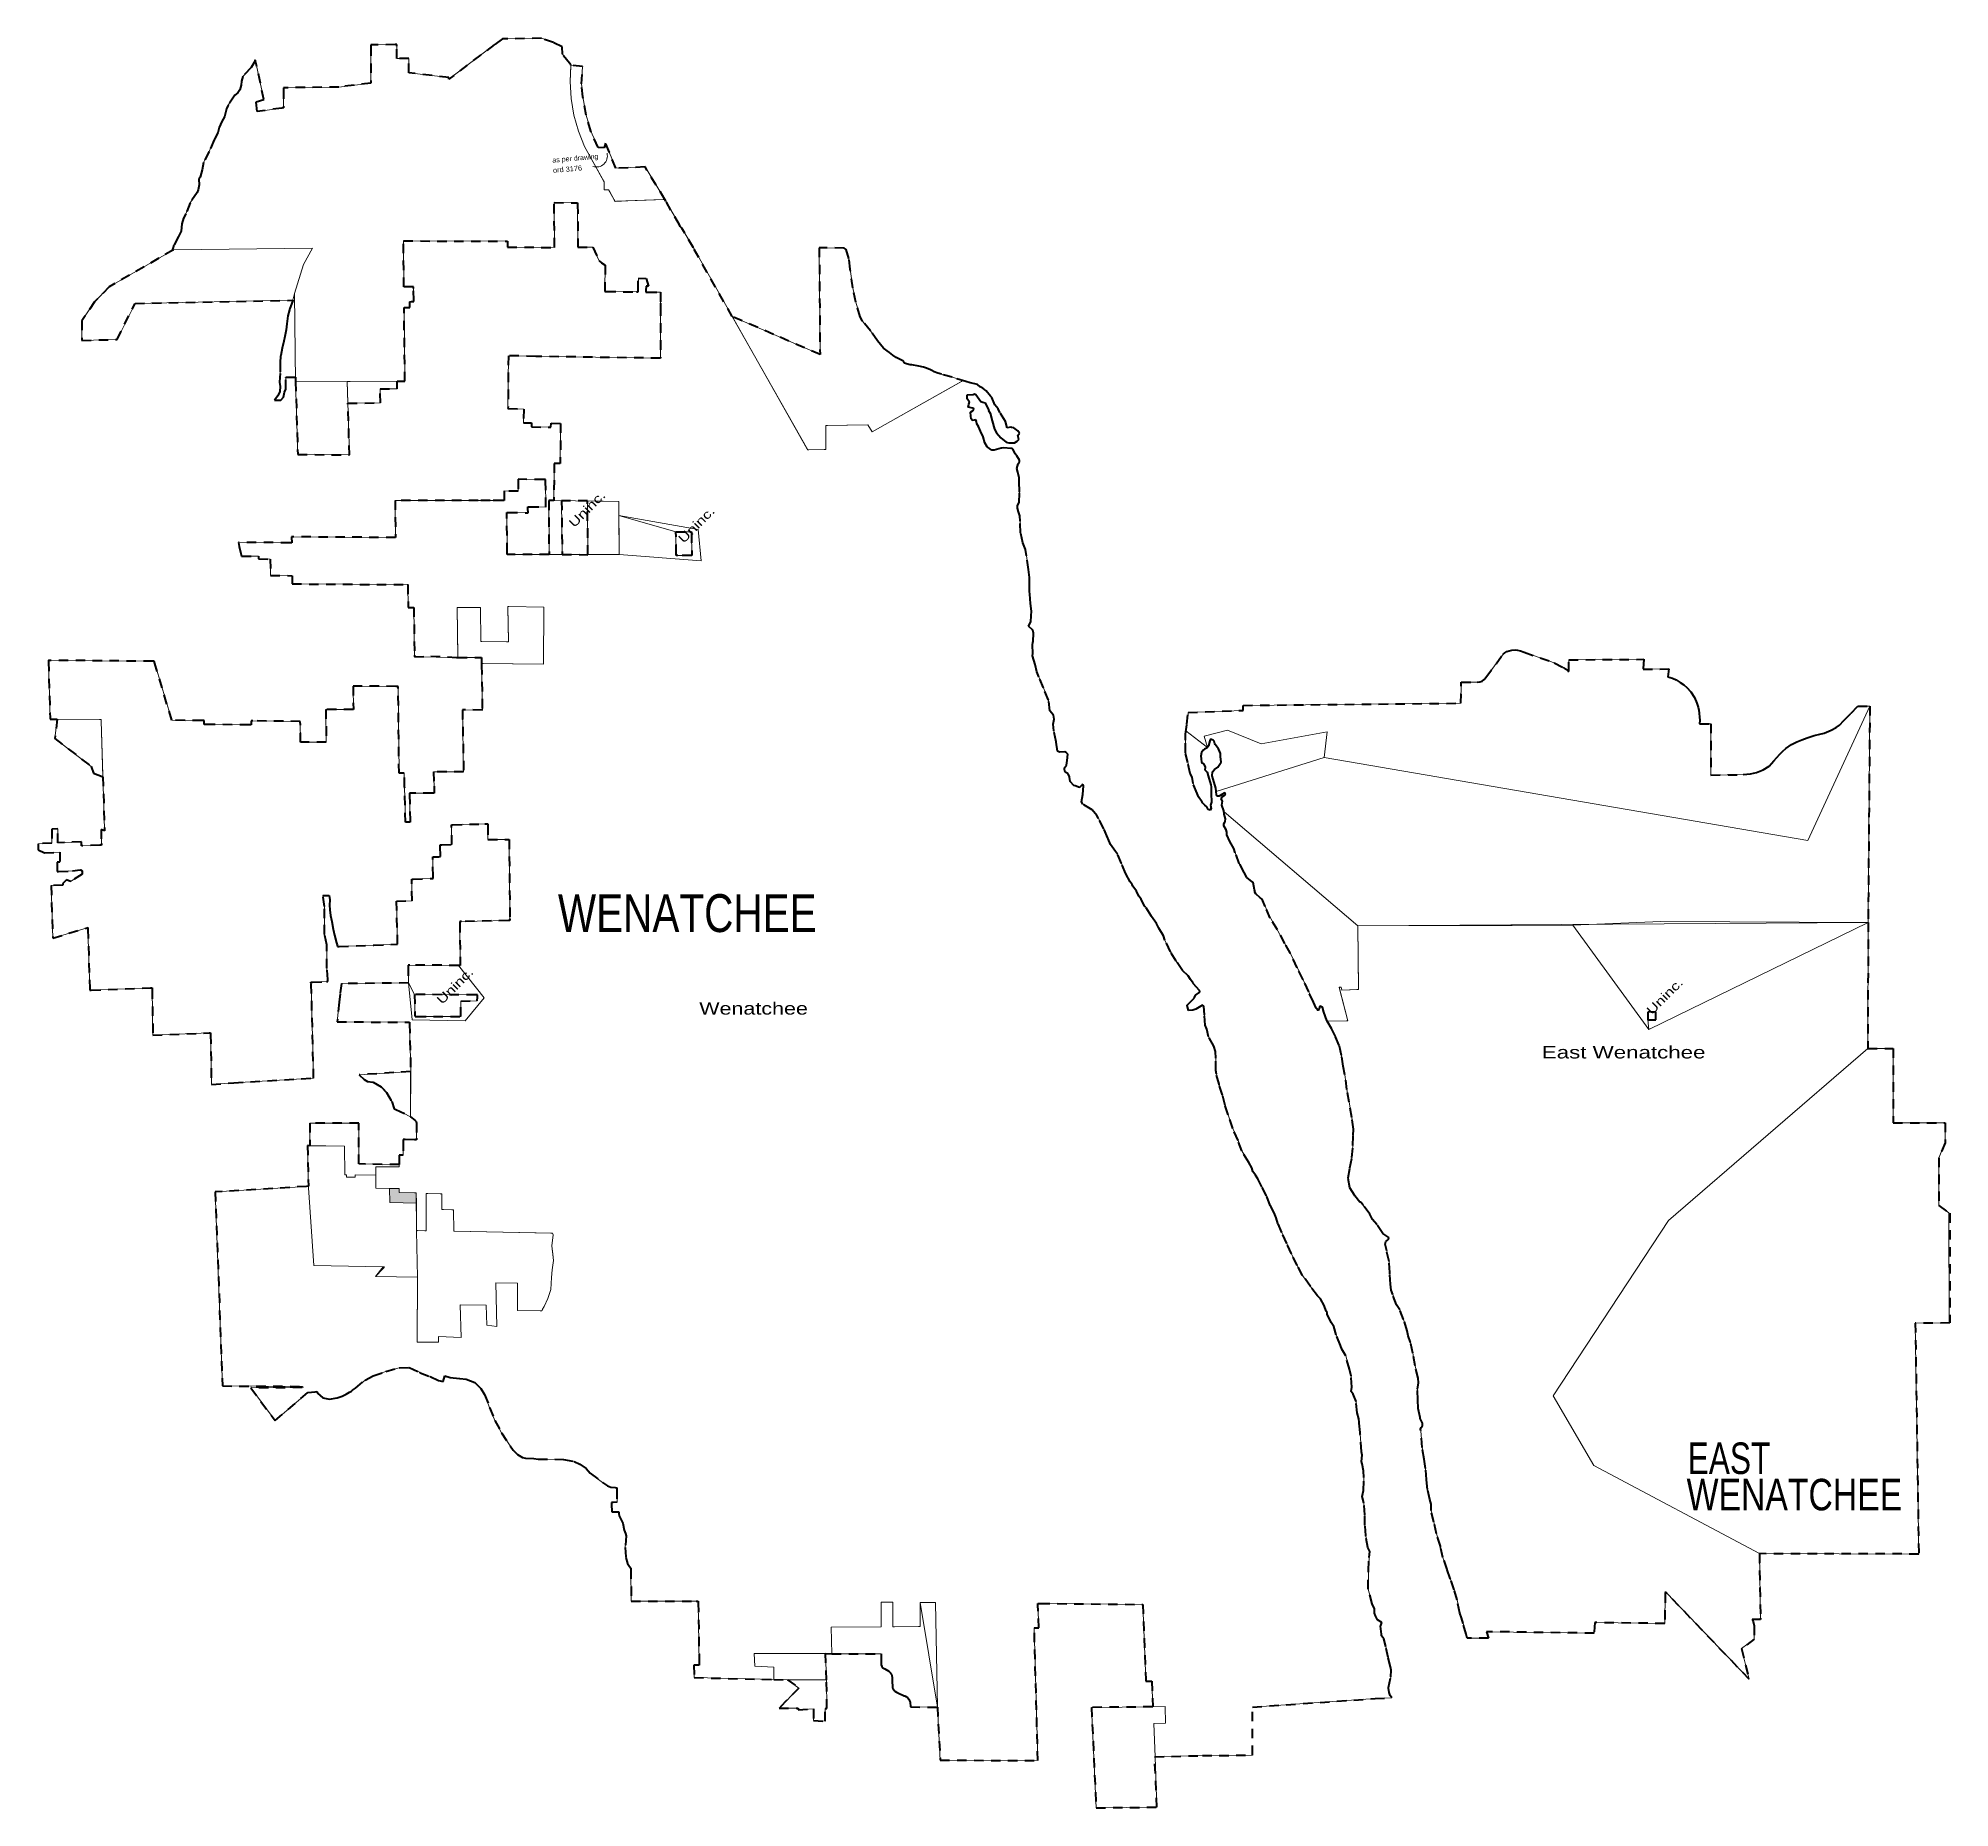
# Model space of a CAD drawing. Header units: feet. Extents: x -903180 to 1023491, y -707744 to 564635.
# Drawn here: x 158383 to 182758, y -37060 to -14497 of the extents above; entities that cross this region are included whole.
import ezdxf

# ---------------------------------------------------------------- set-up
doc = ezdxf.new("R2010")
doc.units = ezdxf.units.FT
doc.header["$LTSCALE"] = 80
doc.linetypes.add('SHORT_DASHED', pattern=[2.7, 1.5, -1.2])
for name, color, linetype, lineweight in [('1', 7, 'Continuous', 13), ('13', 7, 'SHORT_DASHED', 40), ('58', 7, 'Continuous', 13)]:
    doc.layers.add(name, color=color, linetype=linetype, lineweight=lineweight)
doc.layers.add('14', color=7, linetype='Continuous')
doc.layers.add('36', color=7, linetype='Continuous')

msp = doc.modelspace()

# ---------------------------------------------------------------- texts
at = {"layer": '1'}
for s, width, p in [('as per drawing ', 1.05, (164941.44, -16083.26)), ('ord 3176', 1.1, (164950.28, -16213.58))]:
    msp.add_text(s, height=64, rotation=5, dxfattribs=dict(at, width=width)).set_placement(p)
at = {"layer": '14'}
for s, height, width, p in [('WENATCHEE', 482.7, 0.8, (165010.07, -25893.7)), ('EAST', 402.2, 0.75, (179416.56, -32804.61)), ('WENATCHEE', 402.2, 0.8, (179402.98, -33267.7))]:
    msp.add_text(s, height=height, dxfattribs=dict(at, width=width)).set_placement(p)
at = {"layer": '36', "width": 1.35}
for p in [(165217.45, -20744.03), (166611.87, -20944.83), (163532.99, -26823.69), (178959.04, -26957.86)]:
    msp.add_text('Uninc.', height=113, rotation=45, dxfattribs=at).set_placement(p)
at = {"layer": '36'}
for s, width, p in [('Wenatchee', 1.3, (166812.66, -26946.4)), ('East Wenatchee', 1.35, (177556.7, -27505.77))]:
    msp.add_text(s, height=157.5, dxfattribs=dict(at, width=width)).set_placement(p)

# ---------------------------------------------------------------- hatches: boundary and pattern name
at = {"layer": '58'}
msp.add_hatch(color=256, dxfattribs=at).paths.add_polyline_path([(163204.58, -29217.37), (163207.93, -29349.34), (162865.41, -29341.34), (162862.47, -29163.18), (162986.57, -29164.7), (162986.57, -29214.69)])

# ---------------------------------------------------------------- linework, layer by layer
at = {"layer": '1'}
msp.add_arc((165501.14, -15998.66), 139.81, 251.46096, 14.62415, dxfattribs=at)
at = {"layer": '13'}
for p, q in [((161628.08, -17842.29), (161585.75, -17958.03)), ((170841.22, -19795.27), (170815.85, -19739.5)), ((164896.94, -21079.85), (164384.68, -21077.97)), ((161728.43, -23471.49), (161725.11, -23207.51)), ((173257.69, -24277.95), (173230.8, -24244.35)), ((172672.91, -25844.38), (172641.38, -25782.72)), ((162145.23, -25857.6), (162162.58, -25933.65)), ((181713.03, -27377.85), (182038.04, -27377.71)), ((162012.56, -31832.37), (162096.59, -31849.1)), ((175335.81, -33743.52), (175310.39, -33595.22)), ((169262.49, -35356.1), (169269.71, -35375.46))]:
    msp.add_line(p, q, dxfattribs=at)
for points in [[(168342.55, -17168.28), (168352.41, -18529.32), (167233.89, -18046.16), (166736.88, -17168.12), (166588.64, -16917.68), (166569.78, -16897.68), (166558.45, -16877.68), (166386.25, -16573.56), (166374.87, -16553.46), (166120.89, -16138.44), (165748.16, -16154.18), (165618.15, -15835.7), (165599.48, -15893.55), (165523.9, -15890.08), (165429.07, -15680.22), (165370.17, -15477.62), (165329.16, -15242.61), (165310.94, -15078.56), (165323.69, -14858.8), (165174.35, -14839.39), (165175.16, -14834.42), (165158.93, -14814.42), (165067.34, -14701.52), (165064.57, -14607.41), (164952.14, -14553.1), (164801.63, -14496.7), (164302.32, -14505.68), (164199.23, -14580.03), (163620.54, -15016.79), (163620.43, -14997.95), (163110.08, -14937.67), (163109, -14755.04), (162954.53, -14757.12), (162954.09, -14597.42), (162954.04, -14577.18), (162934.04, -14577.47), (162642.27, -14581.71), (162624.05, -14581.97), (162624.1, -14602), (162625.38, -15069.73), (162217.56, -15118.66), (161531.06, -15128.65), (161511.06, -15128.94), (161511.11, -15148.91), (161511.7, -15362.33), (161511.75, -15383.5), (161491.75, -15386.33), (161175.77, -15430.99), (161161.65, -15309.21), (161261.66, -15279.2), (161159.14, -14805.89), (161151.61, -14771.13), (161137.92, -14805.89), (161096.56, -14870.06), (160992.93, -14983.69), (160973.36, -15046.24), (160969.76, -15096.57), (160956.16, -15153.04), (160930.34, -15191.51), (160888.38, -15224.08), (160807.01, -15351.59), (160783.26, -15398.08), (160760, -15500.92), (160726.3, -15557.56), (160688.75, -15636.38), (160675.22, -15700.89), (160631.66, -15781.77), (160627.74, -15793.88), (160562.62, -15941.36), (160489.39, -16080.87), (160472.1, -16175.59), (160446.76, -16270.39), (160432.88, -16294.66), (160435.51, -16367.08), (160421.96, -16429.57), (160410.18, -16463.89), (160322.8, -16593.46), (160265.69, -16736.84), (160235.97, -16789.42), (160216.5, -16864.05), (160205.21, -16956.71), (160181.5, -17007.23), (160173.62, -17025.41), (160114.22, -17136.62), (160099.63, -17175.88), (160092.21, -17195.82), (160108.05, -17195.61), (159289.04, -17666.26), (159102.77, -17857.87), (158941.46, -18100.23), (158938.64, -18351.14), (159388.51, -18337.33), (159617.82, -17877.25), (161630.3, -17838.53), (161628.08, -17842.29)], [(161585.75, -17958.03), (161566.56, -18035), (161552.46, -18138.49), (161545.06, -18212.94), (161528.8, -18299.49), (161513.36, -18358.19), (161495.6, -18450.69), (161478.43, -18541.79), (161473.93, -18550.42), (161468.41, -18632), (161466.92, -18770.45), (161463.91, -18824.58), (161461.33, -18880.33), (161467.82, -18938.98), (161462.51, -18999.75), (161438.34, -19055), (161395.18, -19113.02), (161477.49, -19113.51), (161509.42, -19071.9), (161524.23, -19010.61), (161541.12, -18972.35), (161541.54, -18822.96), (161540.69, -18816.42), (161662.44, -18816.55), (161664.23, -18878.23), (161693.01, -19805.69), (162353.41, -19808.34), (162331.31, -19150.84), (162746.81, -19145.84), (162742.74, -18967.87), (162960.73, -18965.25), (162958.5, -18867.6), (163059.21, -18868.46), (163047.94, -17948.87), (163047.72, -17931.4), (163067.69, -17931.26), (163102.53, -17931.02), (163122.72, -17930.88), (163122.48, -17910.88), (163122.11, -17880.59), (163121.8, -17855.88), (163141.86, -17855.73), (163149.54, -17855.68), (163171.8, -17855.52), (163171.55, -17835.54), (163169.74, -17687.69), (163169.5, -17667.66), (163144.82, -17667.83), (163045.41, -17668.53), (163040.19, -17081.27), (164365.42, -17086.4), (164365.93, -17161.4), (164965.96, -17163.72), (164962.05, -16591.72), (165240.89, -16596.27), (165261.19, -16596.6), (165261.31, -16616.6), (165264.54, -17162.5), (165455.43, -17162.51), (165534.91, -17333.91), (165564.14, -17360.7), (165614.58, -17389.52), (165607.87, -17707.29), (165607.47, -17726.25), (165627.45, -17726.52), (166010.55, -17731.67), (166032.44, -17731.97), (166032.87, -17711.94), (166036.14, -17556.98), (166136.68, -17558.34), (166165.71, -17658.74), (166134.02, -17658.32), (166132.86, -17713.31), (166132.44, -17733.31), (166152.44, -17733.58), (166317.41, -17735.8), (166318.51, -17876.03), (166318.55, -17880.91), (166318.46, -17916.03), (166316.78, -18577.13), (164729.15, -18553.43), (164378.1, -18544.9), (164373.52, -19219.81), (164573.49, -19226.01), (164572.14, -19401.17), (164672.14, -19402.66), (164671.75, -19452.67), (164921.72, -19456.4), (164922.11, -19406.39), (165045.08, -19408.23), (165039.11, -19918.75), (164964.12, -19917.87), (164958.57, -20392.84), (164892.64, -20392.64), (164896.94, -21079.85)], [(168686.97, -17190.65), (168660.06, -17171.63), (168342.55, -17168.28)], [(170815.85, -19739.5), (170801.55, -19729.77), (170785.47, -19730.13), (170694.68, -19718.09), (170668.64, -19722.7), (170662.66, -19724.85), (170574.69, -19748.97), (170544.48, -19747.63), (170483.2, -19704.75), (170451.92, -19655.16), (170432.13, -19579.14), (170398.36, -19507.47), (170374.86, -19445.62), (170351.99, -19411.93), (170347.3, -19381.86), (170332.82, -19364.08), (170294.72, -19368.96), (170280.19, -19349.17), (170275.46, -19317.08), (170270.33, -19266.89), (170306.03, -19243.95), (170315.67, -19225.63), (170309.42, -19215.71), (170299.28, -19211.92), (170240.66, -19199.16), (170251.88, -19160.67), (170259.43, -19138.37), (170228.34, -19096.82), (170227.18, -19044.53), (170305.54, -19040.75), (170321.4, -19030.33), (170337.71, -19040.03), (170401.99, -19127.1), (170430.41, -19138.54), (170456.72, -19146), (170498.93, -19235.58), (170501.08, -19241.57), (170519.97, -19277.36), (170548.3, -19375.31), (170578.85, -19483.27), (170601.95, -19527.02), (170657.75, -19594.17), (170725.29, -19646.97), (170761.7, -19656.22), (170832.06, -19654.63), (170865.85, -19635.76), (170887.51, -19615.15), (170876.3, -19563.08), (170897.74, -19532.42), (170875, -19504.77), (170823.86, -19465.68), (170793.52, -19458.31), (170783.42, -19456.53), (170737.32, -19463.61), (170719.45, -19383.52), (170646.55, -19270.49), (170625.33, -19220.65), (170582.04, -19173.34), (170541.69, -19077.68), (170525.21, -19059.94), (170469.46, -18994.8), (170430.46, -18959.45), (170395.88, -18942.13), (170359.02, -18912.78), (170272.04, -18890.6), (170265.97, -18888.72), (170211.43, -18872.2), (170036.93, -18819.94), (169899.79, -18780.47), (169852.56, -18769.03), (169807.35, -18750.25), (169776.53, -18733.6), (169759.28, -18724.97), (169710.27, -18702.38), (169672.99, -18691.66), (169611.06, -18679.94), (169523.54, -18662.68), (169501.37, -18659.97), (169453.28, -18650.34), (169431.1, -18639.86), (169415.07, -18615.19), (169391.04, -18599.77), (169321.4, -18567.7), (169281.95, -18539.95), (169238.81, -18505.42), (169161.78, -18446.83), (169086.6, -18357.01), (168995.77, -18226.75), (168895.87, -18102.54), (168862.56, -18048), (168808.07, -17860.17), (168771.74, -17681.43), (168735.41, -17442.1), (168720.27, -17305.77), (168686.97, -17190.65)], [(172641.38, -25782.72), (172581.15, -25697.56), (172576.91, -25687.6), (172501.91, -25570.58), (172491.73, -25564.78), (172447.51, -25475.24), (172418.48, -25435.65), (172388.9, -25371.93), (172339.27, -25310.67), (172332.7, -25286.69), (172305.82, -25253.08), (172253.28, -25151.66), (172198.07, -25020.11), (172145.19, -24902.59), (172120.22, -24864.93), (172057.9, -24775.79), (172028.19, -24706.05), (172023.99, -24698.09), (171973.03, -24576.51), (171903.79, -24447.29), (171882.84, -24409.53), (171820.83, -24334.47), (171704.64, -24264.67), (171687.89, -24234.86), (171703.85, -24137.93), (171711.54, -24031.11), (171707.07, -24011.09), (171693.12, -24017.44), (171661.72, -24052.35), (171604.89, -24029.49), (171590.69, -24023.78), (171543.33, -23974.55), (171534.05, -23918.42), (171533.91, -23912.39), (171510.86, -23870.65), (171480.35, -23855.25), (171471.55, -23821.24), (171471.1, -23801.13), (171494.47, -23766.4), (171503.19, -23705.84), (171511.45, -23625.17), (171490.86, -23603.51), (171474.64, -23597.84), (171404.32, -23601.43), (171381.9, -23587.85), (171365.29, -23473.55), (171363.14, -23467.55), (171331.87, -23327.42), (171325.94, -23241.03), (171338.67, -23180.39), (171331.44, -23126.23), (171283.99, -23072.98), (171266.93, -22938.56), (171201.09, -22781.09), (171141.59, -22637.56), (171116.08, -22575.77), (171095.9, -22481.65), (171063.33, -22373.74), (171064.67, -22343.53), (171060.21, -22232.97), (171065.53, -22200.65), (171069.33, -22190.51), (171075, -22083.75), (171066.11, -22045.71), (171012.64, -21992.6), (171041.64, -21939.63), (171045.93, -21861.06), (171048.65, -21802.65), (171034.41, -21704.38), (171025.75, -21585.87), (171025.01, -21552.41), (171024.46, -21437), (171025.04, -21372.61), (171008.7, -21270.36), (170986.73, -21095.81), (170972.92, -21017.65), (170938.79, -20929.88), (170909.84, -20803.78), (170904.53, -20655), (170900.97, -20584.67), (170883.81, -20536.77), (170868.67, -20488.82), (170871.93, -20454.53), (170891.23, -20417.88), (170896.33, -20284.98), (170896.11, -20274.92), (170891.33, -20150.27), (170890.21, -20100), (170874.63, -20031.94), (170863.46, -19981.89), (170878.3, -19925.21), (170895.81, -19898.67), (170897.33, -19876.5), (170861.9, -19820.96), (170841.22, -19795.27)], [(164384.68, -21077.97), (164364.76, -21077.94), (164364.42, -21052), (164358.16, -20564.79), (164357.9, -20544.8), (164376.67, -20544.98), (164629.12, -20547.34), (164628.31, -20494.2), (164627.98, -20472.32), (164648.01, -20472.51), (164858.04, -20474.47), (164853.04, -20144.39), (164852.74, -20124.41), (164830.46, -20124.2), (164502.65, -20121.13), (164504.92, -20271.16), (164324.87, -20269.48), (164326.43, -20371.98), (164326.73, -20391.98), (164305.02, -20391.94), (164145.24, -20391.6), (163995.22, -20391.29), (162934.46, -20389.09), (162939.89, -20863.3), (161634.75, -20854.84), (161614.71, -20854.71), (161614.98, -20878.37), (161615.34, -20909.72), (161615.57, -20929.72), (161595.51, -20929.59), (160937.93, -20925.33), (160945.47, -20979.33), (160968.05, -21065.6), (160976.95, -21100.59), (161192.52, -21101.99), (161192.92, -21137), (161342.94, -21137.97), (161345.35, -21347.98), (161620.39, -21349.76), (161621.59, -21454.77), (163096.8, -21464.32), (163100.13, -21754.51), (163173.38, -21755.09), (163181.23, -22364.97), (163181.49, -22385), (163387.79, -22374.23), (163715.02, -22392.13), (163735.01, -22392.39), (164034.31, -22391.46), (164035.57, -22469.4), (164035.94, -22489.4), (164046.49, -23062.64), (163791.89, -23061.97), (163808.29, -23848.93), (163424.88, -23850.56), (163430.64, -24031.87), (163432.31, -24097.7), (163432.93, -24122.05), (163412.82, -24122.05), (163134, -24122.05), (163117.17, -24122.05), (163117.68, -24142.05), (163126.07, -24468.7), (163126.67, -24492.19), (163106.58, -24492.19), (163067.2, -24492.19), (163055.79, -24042.58), (163050.22, -23867.19), (162984.59, -23867.19), (162973.85, -22781.61), (162973.65, -22761.68), (162945.16, -22761.45), (162398.59, -22756.96), (162401.56, -23056.99), (162051.51, -23054.13), (162055.67, -23474.18), (161728.43, -23471.49)], [(173047.15, -23094.56), (173746.83, -23068.04), (173747.55, -23003.03), (176525.63, -22976.62), (176528.94, -22708.25), (176732.92, -22706.55), (176767.71, -22702.51), (176795.12, -22693.36), (176820.5, -22674.06), (176842.95, -22647.56), (177062.92, -22352.18), (177084.45, -22334.79), (177111.86, -22317.52), (177139.27, -22308.37), (177171.75, -22298.22), (177215.4, -22296.18), (177246.87, -22300.25), (177285.45, -22309.39), (177332.15, -22326.66), (177713.41, -22458.96), (177828.23, -22522.49), (177842.44, -22529.97), (177852.13, -22535.66), (177863.2, -22543.15), (177874.16, -22551.06), (177882.58, -22558.01), (177892.91, -22567.08), (177899.39, -22573.3), (177899.86, -22423.22), (178854.93, -22415.7), (178847.1, -22541.4), (179175.87, -22539.31), (179163.43, -22637.95), (179220.82, -22655.95), (179268.03, -22676.19), (179320.29, -22709.93), (179366.65, -22741.14), (179404.58, -22775.72), (179455.16, -22832.23), (179502.36, -22904.77), (179533.12, -22975.19), (179549.14, -23026.64), (179558.41, -23065.44), (179561.78, -23101.71), (179566.84, -23152.32), (179569.37, -23190.27), (179568.53, -23238.35), (179710.3, -23239.62), (179710.3, -23892.14), (180122.32, -23886.34), (180215.47, -23877.26), (180293.02, -23860.39), (180380.68, -23824.97), (180453.18, -23777.73), (180515.55, -23711.94), (180589.73, -23625.91), (180627.66, -23587.96), (180668.12, -23554.22), (180740.61, -23503.61), (180806.36, -23469.87), (180872.1, -23442.88), (180937.85, -23415.89), (181028.89, -23388.9), (181103.06, -23372.03), (181157.01, -23356.85), (181246.36, -23319.74), (181310.42, -23286), (181350.88, -23257.32), (181406.52, -23198.28), (181500.92, -23103.81), (181585.49, -23014.67), (181738.43, -23011.87), (181717.32, -25771.86), (181713.03, -27377.85)], [(161725.11, -23207.51), (161119.24, -23202.15), (161099.26, -23201.97), (161098.93, -23223.04), (161098.8, -23231.92), (161098.49, -23251.98), (161072.03, -23251.74), (160518.57, -23246.84), (160498.5, -23246.67), (160498.88, -23221.97), (160498.96, -23216.6), (160499.26, -23196.67), (160471.01, -23196.42), (160086.69, -23193.02), (159870.97, -22470.05), (159862.3, -22441.01), (159845, -22440.86), (158530, -22429.23), (158512.56, -22429.07), (158513.17, -22449.05), (158534.78, -23159.28), (158535.39, -23179.3), (158552.98, -23179.46), (158625.41, -23178.02), (158593.89, -23426.06), (159060.52, -23782.65), (159087.69, -23869.76), (159208.03, -23914.54), (159228.46, -24584.05), (159229.08, -24604.49), (159208, -24595.95), (159185.96, -24587.03), (159188.37, -24764.34), (159188.64, -24784.34), (159168.65, -24785.15), (158933.45, -24794.67), (158933.45, -24744.63), (158633.45, -24756.77), (158633.45, -24579.34), (158558.45, -24581.48), (158558.45, -24759.81), (158383.45, -24766.9), (158383.45, -24844.13), (158464.13, -24883.73), (158658.45, -24875.86), (158658.45, -25000.96), (158623.45, -25002.38), (158623.45, -25102.39), (158623.45, -25122.48), (158643.45, -25121.67), (158820.32, -25114.49), (158918.05, -25099.01), (158922.44, -25101.38), (158942.44, -25112.17), (158942.91, -25132.17), (158943.48, -25156.14), (158794.77, -25251.22), (158742.7, -25229.35), (158697, -25275.05), (158697, -25296.93), (158548.03, -25302.38), (158568.39, -25971.28), (158994, -25843.07), (159016.47, -25836.31), (159017.1, -25857.05), (159040.18, -26615.28), (159040.79, -26635.25), (159059.9, -26634.55), (159814.9, -26606.92), (159836.21, -26606.14), (159836.5, -26626.19), (159845.01, -27209.6), (160561.01, -27180.42), (160581.47, -27179.58), (160581.76, -27199.6), (160591.06, -27838.15), (160875.84, -27816.42), (161894.67, -27756.34), (161865.15, -26552.06), (161860.14, -26532.06), (161880.14, -26531.33), (162058, -26524.81), (162074.52, -26524.21), (162076.42, -26499.05), (162065, -26354.05), (162065, -26056.05), (162034, -25923.05), (162034, -25718.05), (162034, -25567.05), (162012.23, -25426.72), (162094.2, -25426.36), (162099.87, -25481.36), (162095.87, -25550.74), (162101.21, -25610.77), (162111.88, -25682.82)], [(173230.8, -24244.35), (173226.6, -24236.39), (173176.84, -24169.1), (173161.82, -24127.19), (173108.72, -23999.62), (173098.85, -23917.35), (173073.74, -23873.65), (173042.44, -23731.5), (173011.53, -23607.46), (173012.03, -23448.5), (173012.3, -23370.02), (173031.65, -23244.84), (173047.15, -23094.56)], [(174817.31, -27029.38), (174812.86, -27021.46), (174776.29, -26913.63), (174758.82, -26851.65), (174724.38, -26840.36), (174716.96, -26868.69), (174713.12, -26876.83), (174705.44, -26893.1), (174678.68, -26865.54), (174646.83, -26789.8), (174583.54, -26656.42), (174511.71, -26501.11), (174435.96, -26349.9), (174351.45, -26166.7), (174278.24, -26039.59), (174185.86, -25864.62), (174094.07, -25715.78), (174028.46, -25568.38), (173990.17, -25474.68), (173965.66, -25457.12), (173908.25, -25408.11), (173895.7, -25386.26), (173895.3, -25368.17), (173893.02, -25356.14), (173876.85, -25261.95), (173840.13, -25238.63), (173793.01, -25199.45), (173759.41, -25135.82), (173698.53, -25020.5), (173647.21, -24882.82), (173629.88, -24826.89), (173579.67, -24739.49), (173539.55, -24653.87), (173538.84, -24621.7), (173532.1, -24589.66), (173502.8, -24538), (173500.3, -24515.93), (173513.83, -24491.48), (173517.72, -24485.35), (173522.95, -24449.03), (173505.53, -24389.06), (173502.59, -24346.87), (173476.86, -24275.02), (173485.79, -24224.52), (173467.08, -24196.77), (173482.5, -24166.25), (173518.19, -24143.31), (173523.91, -24129.09), (173503.58, -24119.49), (173477.85, -24138.18), (173442.11, -24159.11), (173418.03, -24161.66), (173407.63, -24145.79), (173402.66, -24103.66), (173402.49, -24095.62), (173399.67, -24059.46), (173366.98, -23945.51), (173353.94, -23901.54), (173356.8, -23849.16), (173382.35, -23822.43), (173423.86, -23789.3), (173468.76, -23727.93), (173457.06, -23653.76), (173460.24, -23615.46), (173434.82, -23557.67), (173389.3, -23500.35), (173387.11, -23492.36), (173376.35, -23460.41), (173365.98, -23446.56), (173329.53, -23435.3), (173323.9, -23453.54), (173307.23, -23518.3), (173287.71, -23544.89), (173255.94, -23563.73), (173236.11, -23576.24), (173218.59, -23602.8), (173209.57, -23649.27), (173212.29, -23681.4), (173217.47, -23733.6), (173241.86, -23745.12), (173262.98, -23790.92), (173263.12, -23796.96), (173257.76, -23827.25), (173288.54, -23854.73), (173299.61, -23900.76), (173334.32, -24014.66), (173340.93, -24040.67), (173340.79, -24125.17), (173343.24, -24235.78), (173332.02, -24274.25), (173341.09, -24320.33), (173325.46, -24340.8), (173303.12, -24331.25), (173286.24, -24295.41), (173257.69, -24277.95)], [(162162.58, -25933.65), (162186.59, -26029.71), (162194.13, -26056.72), (162199.73, -26076.76), (162220.95, -26076.01), (162664.28, -26060.31), (162966.64, -26050.01), (162952.52, -25500.18), (163152.41, -25493.85), (163146.04, -25245.93), (163145.38, -25220.2), (163165.53, -25219.4), (163400.03, -25210.01), (163420.18, -25209.2), (163419.52, -25183.31), (163413.67, -24955.64), (163413.15, -24935.31), (163422.7, -24935.01), (163490.01, -24932.87), (163513.09, -24932.14), (163512.58, -24912.24), (163509.95, -24809.83), (163509.25, -24782.2), (163529.44, -24781.55), (163659.17, -24777.44), (163653.27, -24547.69), (163652.76, -24527.52), (163667.45, -24527.06), (164078.68, -24514.02), (164114.77, -24512.88), (164115.13, -24533.39), (164118.31, -24713.6), (164388.18, -24715.8), (164398.45, -25726.19), (164398.65, -25746.19), (164378.65, -25746.61), (163779.19, -25759.05), (163759.19, -25759.47), (163759.36, -25779.47), (163763.91, -26305.37), (163764.03, -26319.05), (163744.08, -26318.93), (163119.8, -26315.44), (163099.82, -26315.32), (163100.2, -26334.26), (163104.34, -26542.78), (162249.42, -26550.71), (162231.78, -26681.32), (162222.79, -26789.51), (162194.72, -27039.41), (163096.19, -27042.73), (163117.37, -27042.8), (163117.86, -27062.8), (163132.97, -27672.44), (162474.61, -27714.06), (162541.02, -27772.99), (162581.04, -27800.38), (162655.19, -27807.37), (162756.9, -27868.5), (162825.11, -27937.75), (162893.43, -28054.94), (162922.78, -28145.98), (162944.94, -28155.13), (163131.34, -28249.1), (163184.74, -28292), (163204.74, -28308.07), (163204.77, -28330.63), (163205.06, -28522.34), (163205.09, -28542.36), (163183.32, -28542.09), (163056.57, -28540.51), (163036.57, -28540.26), (163036.57, -28565.39), (163036.57, -28740.28), (162986.57, -28739.66), (162986.8, -28858.92), (162471.48, -28851.43), (162471.9, -28329.24), (161845.9, -28328.73), (161845.67, -28617.69), (161817.4, -28617.49), (161828.64, -29135.45), (161805.22, -29136.89), (160641.44, -29208.39), (160731.72, -31681.97), (161751.68, -31687.05), (161750.11, -31702.01), (161092.78, -31707.27), (161404.55, -32121.83), (161823.27, -31763.23), (161914.5, -31754.97), (161935.65, -31753.06), (161943.03, -31773.16), (161943.2, -31773.62), (162012.56, -31832.37)], [(162111.88, -25682.82), (162126.56, -25758.87), (162145.23, -25857.6)], [(175310.39, -33595.22), (175312.27, -33589.14), (175301.34, -33458.61), (175298.35, -33323.89), (175286.93, -33171.25), (175265.05, -33091.26), (175283.5, -33016.41), (175287.84, -32849.33), (175283.92, -32762.91), (175265.88, -32674.79), (175257.18, -32644.81), (175263.48, -32566.21), (175256.42, -32520.09), (175241.41, -32295.29), (175238.98, -32277.05), (175228.13, -32150.55), (175225.98, -32144.55), (175225.01, -32100.32), (175203.26, -32026.37), (175187.9, -31877.84), (175149.67, -31786.15), (175126.8, -31752.46), (175131.62, -31698.03), (175124.49, -31557.36), (175104.44, -31469.29), (175056.43, -31299.36), (175006.22, -31211.96), (174989.07, -31164.07), (174933.78, -31028.5), (174903.33, -30924.57), (174871.96, -30870.96), (174865.67, -30859.03), (174827.68, -30785.56), (174817.34, -30765.56), (174820.17, -30745.56), (174808.45, -30727.52), (174782.72, -30655.68), (174734.63, -30572.26), (174697.55, -30532.86), (174608.44, -30414.16), (174502.7, -30271.68), (174437.58, -30146.4), (174363.83, -29995.15), (174304.62, -29863.7), (174241.23, -29726.3), (174190.4, -29610.75), (174168.7, -29538.82), (174145.16, -29474.96), (174101.16, -29395.48), (174092.76, -29379.58), (174045.78, -29255.9), (173987, -29144.55), (173936.43, -29041.07), (173903.2, -28993.53), (173871.98, -28945.94), (173858.89, -28899.97), (173819.18, -28832.46), (173731.45, -28685.55), (173682.19, -28549.86), (173616.48, -28398.43), (173556.27, -28222.73), (173517.46, -28104.9), (173484.37, -27972.85), (173443.32, -27845.01), (173441.09, -27835.01), (173406.03, -27705.02), (173398.97, -27658.9), (173399.51, -27501.96), (173393.58, -27415.58), (173372, -27349.67), (173306.97, -27228.41), (173282.72, -27132.38), (173261.46, -27080.55), (173256.51, -26947.87), (173246.02, -26837.45), (173227.7, -26827.8), (173142.32, -26878.02), (173106.36, -26888.89), (173050.16, -26894.17), (173032.7, -26832.19), (173032.52, -26824.16), (173121.07, -26735.64), (173126.92, -26727.46), (173140.33, -26696.98), (173193.85, -26661.57), (173191.35, -26639.5), (173108.84, -26546.8), (173077.57, -26497.2), (173048.4, -26451.59), (172974.47, -26382.83), (172893.39, -26263.93), (172820.36, -26144.87), (172750.72, -25997.54), (172731.43, -25943.66), (172672.91, -25844.38)], [(180200.89, -35422.1), (179150.42, -34325), (179131.27, -34305), (179130.86, -34325), (179123.03, -34710.38), (178230.55, -34698.76), (178223.13, -34834.1), (176851.22, -34814.77), (176877.5, -34897.3), (176604.46, -34898.79), (176593.1, -34847.88), (176551.87, -34712.01), (176534.15, -34637.97), (176508.7, -34578.19), (176474.76, -34407.95), (176439.74, -34279.98), (176392.54, -34146.25), (176388.35, -34138.29), (176349.58, -34022.48), (176295.9, -33868.77), (176264.91, -33740.71), (176264.55, -33724.62), (176212.79, -33566.85), (176181.26, -33414.67), (176143.85, -33268.64), (176144.12, -33190.17), (176128.71, -33130.16), (176099.68, -33000.05), (176086.83, -32873.59), (176073.71, -32735.06), (176056.97, -32614.73), (176031.56, -32466.42), (176011.75, -32255.03), (176010.31, -32233.53), (176015.81, -32209.26), (176035.47, -32188.7), (176032.7, -32154.56), (176005.23, -32094.82), (176003, -32084.81), (175980.36, -31970.64), (175975.86, -31858.07), (175970.87, -31723.39), (175983.11, -31640.63), (175977.84, -31584.42), (175940.15, -31426.33), (175912.38, -31261.98), (175881.21, -31125.87), (175851.25, -31044.06), (175839.72, -30977.92), (175794.3, -30834.09), (175745.31, -30710.45), (175703.68, -30647.02), (175654.55, -30517.35), (175637.22, -30461.4), (175625.44, -30383.2), (175618.52, -30252.58), (175618.17, -30236.5), (175608.97, -30093.86), (175577.84, -29959.76), (175557.8, -29871.69), (175565.12, -29839.33), (175586.92, -29824.76), (175602.65, -29808.31), (175604.22, -29788.16), (175528.63, -29735.53), (175451.76, -29624.6), (175397.99, -29557.41), (175362.34, -29491.81), (175277.29, -29375.02), (175246.34, -29339.51), (175236.24, -29337.73), (175170.09, -29256.72), (175165.89, -29248.77), (175109.47, -29153.47), (175086.57, -29027.23), (175107.88, -28900.01), (175135.19, -28770.62), (175147.89, -28617.43), (175149.01, -28486.63), (175152.84, -28407.69), (175133.93, -28259.62), (175099.42, -28063.23), (175071.73, -27902.89), (175045.43, -27714.36), (175024.88, -27604.18), (175001.76, -27467.88), (174972.77, -27339.76), (174926.01, -27226.14), (174873.48, -27124.71), (174817.31, -27029.38)], [(182038.04, -27377.71), (182035.06, -28324.51), (182700.43, -28324.51), (182699.67, -28581.31), (182618.8, -28770.86), (182617.26, -29382.72), (182757.37, -29479.56)], [(182757.37, -29479.56), (182758.11, -30878.58), (182318.93, -30880.99), (182361.82, -33824.8), (180330.08, -33820)], [(162096.59, -31849.1), (162193.19, -31834.31), (162258.28, -31811.14), (162308.66, -31785.9), (162352.09, -31760.63), (162376.05, -31746.69), (162392.09, -31733.99), (162428.16, -31711.89), (162551.89, -31606.14), (162655.95, -31550.86), (162814.33, -31497.08), (162986.83, -31449.2), (163113.51, -31448.02), (163244.74, -31507.13), (163252.83, -31513.08), (163379.95, -31562.18), (163488.99, -31611.44), (163545.04, -31625.95), (163566.96, -31553.71), (163638.01, -31572.1), (163758.15, -31586.46), (163839.65, -31597.02), (163950.9, -31638.82), (164028.14, -31712.08), (164075.63, -31790.47), (164139.45, -31956.14), (164207.66, -32120.46), (164290.26, -32278.24), (164399.38, -32443.64), (164439.5, -32499.1), (164495.59, -32554.2), (164496.83, -32555.82), (164556.58, -32593.89), (164595.2, -32604.16), (164704.81, -32607.05), (164756.31, -32616.46), (165080.95, -32617.46), (165218.05, -32645.83), (165290.15, -32679.83), (165370.24, -32734.58), (165422.02, -32795.58), (165579.81, -32912.67), (165643.48, -32956.02), (165683.5, -32970.43), (165740, -32976.81), (165760, -32979.07), (165760.43, -32999.05), (165764, -33165.05), (165714, -33165.76), (165693.97, -33166.05), (165694.51, -33187.05), (165697, -33285.05), (165765.59, -33285.05), (165785.32, -33285.05), (165787.15, -33308.54), (165789.32, -33336.48), (165839.96, -33431.48), (165854.33, -33518.74), (165872.53, -33560.92), (165881.78, -33592.88), (165867.83, -33742.23), (165877.89, -33867.48), (165897.58, -33946.02), (165924.28, -33982.3), (165940.04, -34003.72), (165940.26, -34022.3), (165944.98, -34424.3), (166774.02, -34427.37), (166798.97, -34427.46), (166799.31, -34447.44), (166812.1, -35216.94), (166812.51, -35241.72), (166792.43, -35241.53), (166745.15, -35241.09), (166748.14, -35400.3), (167761.98, -35426.17), (167937.01, -35427.71), (168082.87, -35534.6), (167830.87, -35789.36), (168073.03, -35788.76), (168073.6, -35813.28), (168268.4, -35799.84), (168267.49, -35948.79), (168418.17, -35955.19), (168418.17, -35795.27), (168418.17, -35795.27), (168441.16, -35794.34), (168436.41, -35429.87), (168424.02, -35093.38), (168502.23, -35095.48), (169133.05, -35097.6), (169132.45, -35218.06), (169133.4, -35237.36), (169141.58, -35259.94), (169155.32, -35276.31), (169177.23, -35289.07), (169229.77, -35319.34), (169242.82, -35329.66), (169252.63, -35339.48), (169262.49, -35356.1)], [(169269.71, -35375.46), (169272.31, -35402.34), (169272.02, -35452.04), (169275.07, -35512.54), (169278.09, -35530.08), (169286.18, -35545.11), (169293.69, -35557.83), (169308.13, -35574.59), (169328.92, -35587.31), (169344.64, -35593.29), (169425.33, -35630.88), (169434.63, -35634.12), (169453.7, -35644.53), (169468.14, -35655.51), (169485.47, -35676.9), (169495.29, -35695.97), (169501.85, -35714.41), (169504.73, -35774.68), (169849.38, -35778.01), (169849.38, -35778.01), (169884.67, -36452.87), (171130.88, -36459.38), (171083.6, -34767.47), (171140.6, -34767.74), (171130.33, -34474.06), (171129.63, -34454.06), (171149.63, -34454.22), (171161.92, -34454.32), (172467.26, -34467.95), (172506.71, -35425.78), (172507.53, -35445.78), (172527.53, -35446.22), (172584.76, -35447.48), (172594.7, -35773.42), (171813.99, -35780.68), (171872.6, -37060.19), (172648.08, -37052.97), (172618.6, -36409.29), (173227.71, -36395.74), (173867, -36388.05), (173866.58, -35777.03), (175430.54, -35668.62), (175644.65, -35659.4), (175620.92, -35630.24), (175608.01, -35592.31), (175602.71, -35534.09), (175602.52, -35526.04), (175631.75, -35392.61), (175635.83, -35303.99), (175626.9, -35263.95), (175598.13, -35145.9), (175566.79, -35001.76), (175542.54, -34905.73), (175528.48, -34888.46), (175513.49, -34869.23), (175511.05, -34848.46), (175498.73, -34743.76), (175504.59, -34735.58), (175517.85, -34699.07), (175462.77, -34664.1), (175435.48, -34612.41), (175424.72, -34580.46), (175423.43, -34522.15), (175393.91, -34460.44), (175343.49, -34272.47), (175344.26, -34035.06), (175354.69, -33869.84), (175365.01, -33791.15), (175335.81, -33743.52)], [(180330.08, -33820), (180344.29, -34642.88), (180344.56, -34658.13), (180324.64, -34658.71), (180260.17, -34660.61), (180237.8, -34661.27), (180250.05, -34686.07), (180264.85, -34739.66), (180265.36, -34912.34), (180103.08, -35030.58), (180200.89, -35422.1)]]:
    msp.add_lwpolyline(points, dxfattribs=at)
for points in [[(165063.61, -21080.67), (165392.71, -21081.98), (165386.96, -20397.44), (165057.71, -20394.05)], [(166517.78, -21091.8), (166517.63, -21071.06), (166515.61, -20790.83), (166692.86, -20789.63), (166712.82, -20789.5), (166713.1, -20812.99), (166716.41, -21091.49), (166537.77, -21091.77)], [(163188.04, -26969.69), (163208.05, -26969.72), (163771.72, -26970.68), (163771.15, -26774.67), (163981.98, -26770.68), (163983.56, -26722.52), (163984.45, -26695.28), (163964.21, -26695.17), (163183.4, -26690.81), (163187.72, -26950.37)], [(178909.95, -27014.75), (179009.94, -27012.51), (179009.19, -26912.49), (178909.2, -26914.73)]]:
    msp.add_lwpolyline(points, close=True, dxfattribs=at)
at = {"layer": '58'}
for points in [[(165656.46, -16429.39), (165634.82, -16430.18), (165619.7, -16430.73), (165600.21, -16431.43), (165600.1, -16411.45), (165599.76, -16354.92), (165599.6, -16327.43), (165592.62, -16314.92), (165349.36, -15878.64), (165272.51, -15683.25), (165214.88, -15476.05), (165179.23, -15263.95), (165165.94, -15049.29), (165174.3, -14854.42), (165175.16, -14834.42), (165158.93, -14814.42), (165067.34, -14701.52), (165064.57, -14607.41), (164952.14, -14553.1), (164801.63, -14496.7), (164302.32, -14505.68), (164199.23, -14580.03), (163620.54, -15016.79), (163620.43, -14997.95), (163110.08, -14937.67), (163109, -14755.04), (162954.53, -14757.12), (162954.09, -14597.42), (162954.04, -14577.18), (162934.04, -14577.47), (162642.27, -14581.71), (162624.05, -14581.97), (162624.1, -14602), (162625.38, -15069.73), (162217.56, -15118.66), (161531.06, -15128.65), (161511.06, -15128.94), (161511.11, -15148.91), (161511.7, -15362.33), (161511.75, -15383.5), (161491.75, -15386.33), (161175.77, -15430.99), (161161.65, -15309.21), (161261.66, -15279.2), (161159.14, -14805.89), (161151.61, -14771.13), (161137.92, -14805.89), (161096.56, -14870.06), (160992.93, -14983.69), (160973.36, -15046.24), (160969.76, -15096.57), (160956.16, -15153.04), (160930.34, -15191.51), (160888.38, -15224.08), (160807.01, -15351.59), (160783.26, -15398.08), (160760, -15500.92), (160726.3, -15557.56), (160688.75, -15636.38), (160675.22, -15700.89), (160631.66, -15781.77), (160627.74, -15793.88), (160562.62, -15941.36), (160489.39, -16080.87), (160472.1, -16175.59), (160446.76, -16270.39), (160432.88, -16294.66), (160435.51, -16367.08), (160421.96, -16429.57), (160410.18, -16463.89), (160322.8, -16593.46), (160265.69, -16736.84), (160235.97, -16789.42), (160216.5, -16864.05), (160205.21, -16956.71), (160181.5, -17007.23), (160173.62, -17025.41), (160114.22, -17136.62), (160099.63, -17175.88), (160092.21, -17195.82), (160108.05, -17195.61), (161879.67, -17171.78), (161764.72, -17382.85), (161650.42, -17752.31), (161664.23, -18878.23), (163059.21, -18868.46), (163047.94, -17948.87), (163047.72, -17931.4), (163067.69, -17931.26), (163102.53, -17931.02), (163122.72, -17930.88), (163122.48, -17910.88), (163122.11, -17880.59), (163121.8, -17855.88), (163141.86, -17855.73), (163149.54, -17855.68), (163171.8, -17855.52), (163171.55, -17835.54), (163169.74, -17687.69), (163169.5, -17667.66), (163144.82, -17667.83)], [(170891.33, -20150.27), (170890.21, -20100), (170874.63, -20031.94), (170863.46, -19981.89), (170878.3, -19925.21), (170895.81, -19898.67), (170897.33, -19876.5), (170861.9, -19820.96), (170841.22, -19795.27), (170815.85, -19739.5), (170801.55, -19729.77), (170785.47, -19730.13), (170694.68, -19718.09), (170668.64, -19722.7), (170662.66, -19724.85), (170574.69, -19748.97), (170544.48, -19747.63), (170483.2, -19704.75), (170451.92, -19655.16), (170432.13, -19579.14), (170398.36, -19507.47), (170374.86, -19445.62), (170351.99, -19411.93), (170347.3, -19381.86), (170332.82, -19364.08), (170294.72, -19368.96), (170280.19, -19349.17), (170275.46, -19317.08), (170270.33, -19266.89), (170306.03, -19243.95), (170315.67, -19225.63), (170309.42, -19215.71), (170299.28, -19211.92), (170240.66, -19199.16), (170251.88, -19160.67), (170259.43, -19138.37), (170228.34, -19096.82), (170227.18, -19044.53), (170305.54, -19040.75), (170321.4, -19030.33), (170337.71, -19040.03), (170401.99, -19127.1), (170430.41, -19138.54), (170456.72, -19146), (170498.93, -19235.58), (170501.08, -19241.57), (170519.97, -19277.36), (170548.3, -19375.31), (170578.85, -19483.27), (170601.95, -19527.02), (170657.75, -19594.17), (170725.29, -19646.97), (170761.7, -19656.22), (170832.06, -19654.63), (170865.85, -19635.76), (170887.51, -19615.15), (170876.3, -19563.08), (170897.74, -19532.42), (170875, -19504.77), (170823.86, -19465.68), (170793.52, -19458.31), (170783.42, -19456.53), (170737.32, -19463.61), (170719.45, -19383.52), (170646.55, -19270.49), (170625.33, -19220.65), (170582.04, -19173.34), (170541.69, -19077.68), (170525.21, -19059.94), (170469.46, -18994.8), (170430.46, -18959.45), (170395.88, -18942.13), (170359.02, -18912.78), (170272.04, -18890.6), (170265.97, -18888.72), (170194.77, -18867.15), (170175.08, -18861.18), (170154.77, -18872.64), (169015.42, -19515.23), (168963.56, -19424.61), (168446.84, -19435.58), (168426.84, -19436), (168426.89, -19454.21), (168427.59, -19721.46), (168427.64, -19741.44), (168406.48, -19741.88), (168207.8, -19746.11), (168196.29, -19746.35), (168185.07, -19726.53), (166736.88, -17168.12), (166588.64, -16917.68), (166569.78, -16897.68), (166558.45, -16877.68), (166386.25, -16573.56), (166374.87, -16553.46), (166352.15, -16554.28), (165755.27, -16575.91), (165738.49, -16576.51), (165727.4, -16556.63), (165665.97, -16446.46), (165656.46, -16429.39)], [(163144.82, -17667.83), (163045.41, -17668.53), (163040.19, -17081.27), (164365.42, -17086.4), (164365.93, -17161.4), (164965.96, -17163.72), (164962.05, -16591.72), (165240.89, -16596.27), (165261.19, -16596.6), (165261.31, -16616.6), (165264.54, -17162.5), (165455.43, -17162.51), (165534.91, -17333.91), (165564.14, -17360.7), (165614.58, -17389.52), (165607.87, -17707.29), (165607.47, -17726.25), (165627.45, -17726.52), (166010.55, -17731.67), (166032.44, -17731.97), (166032.87, -17711.94), (166036.14, -17556.98), (166136.68, -17558.34), (166165.71, -17658.74), (166134.02, -17658.32), (166132.86, -17713.31), (166132.44, -17733.31), (166152.44, -17733.58), (166317.41, -17735.8), (166318.51, -17876.03), (166318.55, -17880.91), (166318.46, -17916.03), (166316.78, -18577.13), (164378.1, -18544.9), (164373.52, -19219.81), (164573.49, -19226.17), (164572.14, -19401.17), (164672.14, -19402.66), (164671.75, -19452.67), (164921.72, -19456.4), (164922.11, -19406.39), (165045.08, -19408.23), (165039.11, -19918.75), (164964.12, -19917.87), (164958.57, -20392.84), (165785.8, -20402.6), (165786.88, -20582.05), (166798.87, -20760.23), (166836.36, -21162.21), (165792.92, -21080.13), (164384.68, -21077.97), (164364.76, -21077.94), (164364.42, -21052), (164358.16, -20564.79), (164357.9, -20544.8), (164376.67, -20544.98), (164629.12, -20547.34), (164628.31, -20494.2), (164627.98, -20472.32), (164648.01, -20472.51), (164858.04, -20474.47), (164853.04, -20144.39), (164852.74, -20124.41), (164830.46, -20124.2), (164502.65, -20121.13), (164504.92, -20271.16), (164324.87, -20269.48), (164326.43, -20371.98), (164326.73, -20391.98), (164305.02, -20391.94), (164145.24, -20391.6), (163995.22, -20391.29), (162934.46, -20389.09), (162939.89, -20863.3), (161634.75, -20854.84), (161614.71, -20854.71), (161614.98, -20878.37), (161615.34, -20909.72), (161615.57, -20929.72), (161595.51, -20929.59), (160937.93, -20925.33), (160945.47, -20979.33), (160968.05, -21065.6), (160976.95, -21100.59), (161192.52, -21101.99), (161192.92, -21137), (161342.94, -21137.97), (161345.35, -21347.98), (161620.39, -21349.76), (161621.59, -21454.77), (163096.8, -21464.32), (163100.13, -21754.51), (163173.38, -21755.09), (163181.23, -22364.97), (163181.49, -22385), (163198.96, -22385.24), (163715.02, -22392.13), (163735.01, -22392.39), (163734.76, -22373.08)], [(173121.07, -26735.64), (173126.92, -26727.46), (173140.33, -26696.98), (173193.85, -26661.57), (173191.35, -26639.5), (173108.84, -26546.8), (173077.57, -26497.2), (173048.4, -26451.59), (172974.47, -26382.83), (172893.39, -26263.93), (172820.36, -26144.87), (172750.72, -25997.54), (172731.43, -25943.66), (172672.91, -25844.38), (172641.38, -25782.72), (172581.15, -25697.56), (172576.91, -25687.6), (172501.91, -25570.58), (172491.73, -25564.78), (172447.51, -25475.24), (172418.48, -25435.65), (172388.9, -25371.93), (172339.27, -25310.67), (172332.7, -25286.69), (172305.82, -25253.08), (172253.28, -25151.66), (172198.07, -25020.11), (172145.19, -24902.59), (172120.22, -24864.93), (172057.9, -24775.79), (172028.19, -24706.05), (172023.99, -24698.09), (171973.03, -24576.51), (171903.79, -24447.29), (171882.84, -24409.53), (171820.83, -24334.47), (171704.64, -24264.67), (171687.89, -24234.86), (171703.85, -24137.93), (171711.54, -24031.11), (171707.07, -24011.09), (171693.12, -24017.44), (171661.72, -24052.35), (171604.89, -24029.49), (171590.69, -24023.78), (171543.33, -23974.55), (171534.05, -23918.42), (171533.91, -23912.39), (171510.86, -23870.65), (171480.35, -23855.25), (171471.55, -23821.24), (171471.1, -23801.13), (171494.47, -23766.4), (171503.19, -23705.84), (171511.45, -23625.17), (171490.86, -23603.51), (171474.64, -23597.84), (171404.32, -23601.43), (171381.9, -23587.85), (171365.29, -23473.55), (171363.14, -23467.55), (171331.87, -23327.42), (171325.94, -23241.03), (171338.67, -23180.39), (171331.44, -23126.23), (171283.99, -23072.98), (171266.93, -22938.56), (171201.09, -22781.09), (171141.59, -22637.56), (171116.08, -22575.77), (171095.9, -22481.65), (171063.33, -22373.74), (171064.67, -22343.53), (171060.21, -22232.97), (171065.53, -22200.65), (171069.33, -22190.51), (171075, -22083.75), (171066.11, -22045.71), (171012.64, -21992.6), (171041.64, -21939.63), (171045.93, -21861.06), (171048.65, -21802.65), (171034.41, -21704.38), (171025.75, -21585.87), (171025.01, -21552.41), (171024.46, -21437), (171025.04, -21372.61), (171008.7, -21270.36), (170986.73, -21095.81), (170972.92, -21017.65), (170938.79, -20929.88), (170909.84, -20803.78), (170904.53, -20655), (170900.97, -20584.67), (170883.81, -20536.77), (170868.67, -20488.82), (170871.93, -20454.53), (170891.23, -20417.88), (170896.33, -20284.98), (170896.11, -20274.92), (170891.33, -20150.27)], [(163734.76, -22373.08), (163726.8, -21755.05), (164003, -21755.05), (164023.44, -21755.05), (164023.7, -21775.05), (164028.78, -22169.4), (164029.04, -22189.51), (164041.05, -22189.67), (164355.92, -22193.87), (164379.13, -22194.18), (164378.87, -22174.14), (164373.59, -21763.88), (164373.33, -21744.03), (164384.93, -21744.24), (164831.39, -21752.18), (164826.28, -22476.41), (164055.27, -22469.58), (164035.57, -22469.4), (164035.94, -22489.4), (164046.49, -23062.64), (163791.89, -23061.97), (163808.29, -23848.93), (163424.88, -23850.56), (163430.64, -24031.87), (163432.31, -24097.7), (163432.93, -24122.05), (163412.82, -24122.05), (163134, -24122.05), (163117.17, -24122.05), (163117.68, -24142.05), (163126.07, -24468.7), (163126.67, -24492.19), (163106.58, -24492.19), (163067.2, -24492.19), (163055.79, -24042.58), (163050.22, -23867.19), (162984.59, -23867.19), (162973.85, -22781.61), (162973.65, -22761.68), (162945.16, -22761.45), (162398.59, -22756.96), (162401.56, -23056.99), (162051.51, -23054.13), (162055.67, -23474.18), (161728.43, -23471.49), (161725.11, -23207.51), (161119.24, -23202.15), (161099.26, -23201.97), (161098.93, -23223.04), (161098.8, -23231.92), (161098.49, -23251.98), (161072.03, -23251.74), (160518.57, -23246.84), (160498.5, -23246.67), (160498.88, -23221.97), (160498.96, -23216.6), (160499.26, -23196.67), (160471.01, -23196.42), (160086.69, -23193.02), (159870.97, -22470.05), (159862.3, -22441.01), (159845, -22440.86), (158530, -22429.23), (158512.56, -22429.07), (158513.17, -22449.05), (158534.78, -23159.28), (158535.39, -23179.3), (158552.98, -23179.46), (159165.75, -23184.88), (159185.88, -23185.06), (159186.36, -23200.94), (159228.46, -24584.05), (159229.08, -24604.49), (159208, -24595.95), (159185.96, -24587.03), (159188.37, -24764.34), (159188.64, -24784.34), (159168.65, -24785.15), (158933.45, -24794.67), (158933.45, -24744.63), (158633.45, -24756.77), (158633.45, -24579.34), (158558.45, -24581.48), (158558.45, -24759.81), (158383.45, -24766.9), (158383.45, -24844.13), (158464.13, -24883.73), (158658.45, -24875.86), (158658.45, -25000.96), (158623.45, -25002.38), (158623.45, -25102.39), (158623.45, -25122.48), (158643.45, -25121.67), (158820.32, -25114.49), (158918.05, -25099.01), (158922.44, -25101.38), (158942.44, -25112.17), (158942.91, -25132.17), (158943.48, -25156.14), (158794.77, -25251.22), (158742.7, -25229.35)], [(158742.7, -25229.35), (158697, -25275.05), (158697, -25296.93), (158548.03, -25302.38), (158568.39, -25971.28), (158994, -25843.07), (159016.47, -25836.31), (159017.1, -25857.05), (159040.18, -26615.28), (159040.79, -26635.25), (159059.9, -26634.55), (159814.9, -26606.92), (159836.21, -26606.14), (159836.5, -26626.19), (159845.01, -27209.6), (160561.01, -27180.42), (160581.47, -27179.58), (160581.76, -27199.6), (160591.06, -27838.15), (160875.84, -27816.42), (161894.67, -27756.34), (161865.15, -26552.06), (161860.14, -26532.06), (161880.14, -26531.33), (162058, -26524.81), (162074.52, -26524.21), (162076.42, -26499.05), (162065, -26354.05), (162065, -26056.05), (162034, -25923.05), (162034, -25718.05), (162034, -25567.05), (162012.23, -25426.72), (162094.2, -25426.36), (162099.87, -25481.36), (162095.87, -25550.74), (162101.21, -25610.77), (162111.88, -25682.82), (162126.56, -25758.87), (162145.23, -25857.6), (162162.58, -25933.65), (162186.59, -26029.71), (162194.13, -26056.72), (162199.73, -26076.76), (162220.95, -26076.01), (162664.28, -26060.31), (162966.64, -26050.01), (162952.52, -25500.18), (163152.41, -25493.85), (163146.04, -25245.93), (163145.38, -25220.2), (163165.53, -25219.4), (163400.03, -25210.01), (163420.18, -25209.2), (163419.52, -25183.31), (163413.67, -24955.64), (163413.15, -24935.31), (163422.7, -24935.01), (163490.01, -24932.87), (163513.09, -24932.14), (163512.58, -24912.24), (163509.95, -24809.83), (163509.25, -24782.2), (163529.44, -24781.55), (163659.17, -24777.44), (163653.27, -24547.69), (163652.76, -24527.52), (163667.45, -24527.06), (164078.68, -24514.02), (164114.77, -24512.88), (164115.13, -24533.39), (164118.31, -24713.6), (164388.18, -24715.8), (164398.45, -25726.19), (164398.65, -25746.19), (164378.65, -25746.61), (163779.19, -25759.05), (163759.19, -25759.47), (163759.36, -25779.47), (163763.91, -26305.37), (163764.03, -26319.05), (163744.08, -26318.93), (164069.58, -26730.78), (163825.5, -27026.14), (163150, -27014.78), (163104.34, -26542.78), (162249.42, -26550.71), (162231.78, -26681.32), (162222.79, -26789.51), (162194.72, -27039.41), (163096.19, -27042.73), (163117.37, -27042.8), (163117.86, -27062.8), (163132.52, -27668.86), (163131.34, -28249.1), (163184.74, -28292), (163204.74, -28308.07), (163204.77, -28330.63), (163205.06, -28522.34), (163205.09, -28542.36), (163183.32, -28542.09)], [(180200.89, -35422.1), (180103.08, -35030.58), (180265.36, -34912.34), (180264.85, -34739.66), (180250.05, -34686.07), (180237.8, -34661.27), (180260.17, -34660.61), (180324.64, -34658.71), (180344.56, -34658.13), (180344.29, -34642.88), (180330.08, -33820), (178221.31, -32696.48), (177699.04, -31806.01), (179170.71, -29570.35), (181713.03, -27377.85), (181717.32, -25771.86), (178922.06, -27136.33), (177952.3, -25807.57), (177180.11, -25810.66), (177160.11, -25810.74), (177140.11, -25811.15), (175209.83, -25812.58), (175216.77, -26605.07), (175216.97, -26627.16), (175196.95, -26627.91), (175006, -26635.05), (174998, -26598.05), (174989, -26598.05), (174970.67, -26598.05), (174976, -26618.05), (175079.67, -27007.05), (175084.47, -27025.07), (175065, -27025.39), (174817.54, -27029.42), (174873.48, -27124.71), (174926.01, -27226.14), (174972.77, -27339.76), (175001.76, -27467.88), (175024.88, -27604.18), (175045.43, -27714.36), (175071.73, -27902.89), (175099.42, -28063.23), (175133.93, -28259.62), (175152.84, -28407.69), (175149.01, -28486.63), (175147.89, -28617.43), (175135.19, -28770.62), (175107.88, -28900.01), (175086.57, -29027.23), (175109.47, -29153.47), (175165.89, -29248.77), (175170.09, -29256.72), (175236.24, -29337.73), (175246.34, -29339.51), (175277.29, -29375.02), (175362.34, -29491.81), (175397.99, -29557.41), (175451.76, -29624.6), (175528.63, -29735.53), (175604.22, -29788.16), (175602.65, -29808.31), (175586.92, -29824.76), (175565.12, -29839.33), (175557.8, -29871.69), (175577.84, -29959.76), (175608.97, -30093.86), (175618.17, -30236.5), (175618.52, -30252.58), (175625.44, -30383.2), (175637.22, -30461.4), (175654.55, -30517.35), (175703.68, -30647.02), (175745.31, -30710.45), (175794.3, -30834.09), (175839.72, -30977.92), (175851.25, -31044.06), (175881.21, -31125.87)], [(175598.13, -35145.9), (175566.79, -35001.76), (175542.54, -34905.73), (175528.48, -34888.46), (175513.49, -34869.23), (175511.05, -34848.46), (175498.73, -34743.76), (175504.59, -34735.58), (175517.85, -34699.07), (175462.77, -34664.1), (175435.48, -34612.41), (175424.72, -34580.46), (175423.43, -34522.15), (175393.91, -34460.44), (175343.49, -34272.47), (175344.26, -34035.06), (175354.69, -33869.84), (175365.01, -33791.15), (175335.81, -33743.52), (175310.39, -33595.22), (175312.27, -33589.14), (175301.34, -33458.61), (175298.35, -33323.89), (175286.93, -33171.25), (175265.05, -33091.26), (175283.5, -33016.41), (175287.84, -32849.33), (175283.92, -32762.91), (175265.88, -32674.79), (175257.18, -32644.81), (175263.48, -32566.21), (175256.42, -32520.09), (175241.41, -32295.29), (175238.98, -32277.05), (175228.13, -32150.55), (175225.98, -32144.55), (175225.01, -32100.32), (175203.26, -32026.37), (175187.9, -31877.84), (175149.67, -31786.15), (175126.8, -31752.46), (175131.62, -31698.03), (175124.49, -31557.36), (175104.44, -31469.29), (175056.43, -31299.36), (175006.22, -31211.96), (174989.07, -31164.07), (174933.78, -31028.5), (174903.33, -30924.57), (174871.96, -30870.96), (174865.67, -30859.03), (174827.68, -30785.56), (174817.34, -30765.56), (174820.17, -30745.56), (174808.45, -30727.52), (174782.72, -30655.68), (174734.63, -30572.26), (174697.55, -30532.86), (174608.44, -30414.16), (174502.7, -30271.68), (174437.58, -30146.4), (174363.83, -29995.15), (174304.62, -29863.7), (174241.23, -29726.3), (174190.4, -29610.75), (174168.7, -29538.82), (174145.16, -29474.96), (174101.16, -29395.48), (174092.76, -29379.58), (174045.78, -29255.9), (173987, -29144.55), (173936.43, -29041.07), (173903.2, -28993.53), (173871.98, -28945.94), (173858.89, -28899.97), (173819.18, -28832.46), (173731.45, -28685.55), (173682.19, -28549.86), (173616.48, -28398.43), (173556.27, -28222.73), (173517.46, -28104.9), (173484.37, -27972.85), (173443.32, -27845.01), (173441.09, -27835.01), (173406.03, -27705.02), (173398.97, -27658.9), (173399.51, -27501.96), (173393.58, -27415.58), (173372, -27349.67), (173306.97, -27228.41), (173282.72, -27132.38), (173261.46, -27080.55), (173256.51, -26947.87), (173246.02, -26837.45), (173227.7, -26827.8), (173142.32, -26878.02), (173106.36, -26888.89), (173050.16, -26894.17), (173032.7, -26832.19), (173032.52, -26824.16), (173121.07, -26735.64)], [(163183.32, -28542.09), (163056.57, -28540.51), (163036.57, -28540.26), (163036.57, -28565.39), (163036.57, -28740.28), (162986.57, -28739.66), (162986.57, -28889.68), (162686.57, -28885.95), (162686.57, -29160.97), (162966.57, -29164.46), (162986.57, -29164.7), (162986.57, -29185.13), (162986.57, -29214.69), (163181.82, -29217.12), (163204.58, -29217.37), (163204.66, -29237.37), (163206.45, -29679.59), (163206.56, -29707.03), (163221.03, -29700), (163311.55, -29701.83), (163331.55, -29705.03), (163331.47, -29685.03), (163329.71, -29249.03), (163329.63, -29229.03), (163349.63, -29227.51), (163509.65, -29230.76), (163529.65, -29231.16), (163529.73, -29251.04), (163530.37, -29411.21), (163530.45, -29431.22), (163550.08, -29431.62), (163658.67, -29433.81), (163680.47, -29434.26), (163680.55, -29454.22), (163681.5, -29689.16), (163681.58, -29709.33), (163693.1, -29709.57), (164921.52, -29734.46), (164941.71, -29734.87), (164948.98, -29754.35), (164949.38, -29755.42), (164932.61, -29895.8), (164944.11, -29995.01), (164954.32, -30083.78), (164936.34, -30199.4), (164929.14, -30298.26), (164921.65, -30451.84), (164880.97, -30564.45), (164835.01, -30666.54), (164814.15, -30704.28), (164803.1, -30724.28), (164782.9, -30723.85), (164495.82, -30717.66), (164494.16, -30370.14), (164216.45, -30367.28), (164229.94, -30922.8), (164103.1, -30906.21), (164095.11, -30649.45), (163763.8, -30646.16), (163777.61, -31065.86), (163486.44, -31052.87), (163486.83, -31101.15), (163487, -31121.15), (163466.88, -31121.15), (163236.93, -31121.15), (163216.93, -31121.15), (163217.01, -31101.63), (163220.31, -30295.41), (162685.99, -30285.06), (162782.3, -30182.05), (162800.8, -30162.27), (162781, -30161.88), (161896.16, -30144.74), (161829.99, -29155.66), (161828.64, -29135.45), (161805.22, -29136.89), (160641.44, -29208.39), (160731.72, -31681.97), (161751.68, -31687.05), (161750.11, -31702.01), (161092.78, -31707.27), (161404.55, -32121.83), (161823.27, -31763.23), (161914.5, -31754.97), (161935.65, -31753.06), (161943.03, -31773.16), (161943.2, -31773.62), (162012.56, -31832.37), (162096.59, -31849.1), (162193.19, -31834.31), (162258.28, -31811.14), (162308.66, -31785.9), (162352.09, -31760.63), (162376.05, -31746.69), (162392.09, -31733.99), (162428.16, -31711.89), (162551.89, -31606.14), (162655.95, -31550.86), (162814.33, -31497.08), (162986.83, -31449.2), (163113.51, -31448.02)], [(175881.21, -31125.87), (175912.38, -31261.98), (175940.15, -31426.33), (175977.84, -31584.42), (175983.11, -31640.63), (175970.87, -31723.39), (175975.86, -31858.07), (175980.36, -31970.64), (176003, -32084.81), (176005.23, -32094.82), (176032.7, -32154.56), (176035.47, -32188.7), (176015.81, -32209.26), (176010.31, -32233.53), (176011.75, -32255.03), (176031.56, -32466.42), (176056.97, -32614.73), (176073.71, -32735.06), (176086.83, -32873.59), (176099.68, -33000.05), (176128.71, -33130.16), (176144.12, -33190.17), (176143.85, -33268.64), (176181.26, -33414.67), (176212.79, -33566.85), (176264.55, -33724.62), (176264.91, -33740.71), (176295.9, -33868.77), (176349.58, -34022.48), (176388.35, -34138.29), (176392.54, -34146.25), (176439.74, -34279.98), (176474.76, -34407.95), (176508.7, -34578.19), (176534.15, -34637.97), (176551.87, -34712.01), (176593.1, -34847.88), (176604.46, -34898.79), (176877.5, -34897.3), (176851.22, -34814.77), (178223.13, -34834.1), (178230.55, -34698.76), (179123.03, -34710.38), (179130.86, -34325), (179131.27, -34305), (179150.42, -34325), (180200.89, -35422.1)], [(163113.51, -31448.02), (163244.74, -31507.13), (163252.83, -31513.08), (163379.95, -31562.18), (163488.99, -31611.44), (163545.04, -31625.95), (163566.96, -31553.71), (163638.01, -31572.1), (163758.15, -31586.46), (163839.65, -31597.02), (163950.9, -31638.82), (164028.14, -31712.08), (164075.63, -31790.47), (164139.45, -31956.14), (164207.66, -32120.46), (164290.26, -32278.24), (164399.38, -32443.64), (164439.5, -32499.1), (164495.59, -32554.2), (164496.83, -32555.82), (164556.58, -32593.89), (164595.2, -32604.16), (164704.81, -32607.05), (164756.31, -32616.46), (165080.95, -32617.46), (165218.05, -32645.83), (165290.15, -32679.83), (165370.24, -32734.58), (165422.02, -32795.58), (165579.81, -32912.67), (165643.48, -32956.02), (165683.5, -32970.43), (165740, -32976.81), (165760, -32979.07), (165760.43, -32999.05), (165764, -33165.05), (165714, -33165.76), (165693.97, -33166.05), (165694.51, -33187.05), (165697, -33285.05), (165765.59, -33285.05), (165785.32, -33285.05), (165787.15, -33308.54), (165789.32, -33336.48), (165839.96, -33431.48), (165854.33, -33518.74), (165872.53, -33560.92), (165881.78, -33592.88), (165867.83, -33742.23), (165877.89, -33867.48), (165897.58, -33946.02), (165924.28, -33982.3), (165940.04, -34003.72), (165940.26, -34022.3), (165944.98, -34424.3), (166774.02, -34427.37), (166798.97, -34427.46), (166799.31, -34447.44), (166812.1, -35216.94), (166812.51, -35241.72), (166792.43, -35241.53), (166745.15, -35241.09), (166748.14, -35400.3), (167761.98, -35426.17), (167764.94, -35266.02), (167519.67, -35256.55), (167512.6, -35092.18), (168502.23, -35095.48), (168495.2, -34755.48), (169132.81, -34754.93), (169130.99, -34437.8), (169279.53, -34439.01), (169279.96, -34735.61), (169279.99, -34753.22), (169299.99, -34753.04), (169609.99, -34750.19), (169629.99, -34750.01), (169629.96, -34732.26), (169629.53, -34441.85), (169849.38, -35778.01), (169884.67, -36452.87), (171130.88, -36459.38), (171083.6, -34767.47), (171140.6, -34767.74), (171130.33, -34474.06), (171129.63, -34454.06), (171149.63, -34454.22), (171161.92, -34454.32), (172467.26, -34467.95), (172506.71, -35425.78), (172507.53, -35445.78), (172527.53, -35446.22), (172584.76, -35447.48), (172594.7, -35773.42), (172752.82, -35766.83), (172755.7, -35981.7), (172607.78, -35986.4), (172624.25, -36409.16), (173227.71, -36395.74), (173867, -36388.05)], [(173866.58, -35777.03), (175430.54, -35668.62), (175644.65, -35659.4), (175620.92, -35630.24), (175608.01, -35592.31), (175602.71, -35534.09), (175602.52, -35526.04), (175631.75, -35392.61), (175635.83, -35303.99), (175626.9, -35263.95), (175598.13, -35145.9)]]:
    msp.add_lwpolyline(points, dxfattribs=at)
for points in [[(165329.16, -15242.61), (165370.17, -15477.62), (165429.07, -15680.22), (165523.9, -15890.08), (165599.48, -15893.55), (165618.15, -15835.7), (165748.16, -16154.18), (166120.89, -16138.44), (166374.87, -16553.46), (165903.36, -16570.95), (165738.49, -16576.51), (165656.46, -16429.39), (165600.21, -16431.43), (165600.1, -16411.45), (165599.6, -16327.43), (165349.36, -15878.64), (165272.51, -15683.25), (165214.88, -15476.05), (165179.23, -15263.95), (165165.94, -15049.29), (165174.35, -14839.39), (165323.69, -14858.8), (165310.94, -15078.56)], [(161764.72, -17382.85), (161650.42, -17752.31), (161630.3, -17838.53), (159617.82, -17877.25), (159388.51, -18337.33), (158938.64, -18351.14), (158941.46, -18100.23), (159102.77, -17857.87), (159289.04, -17666.26), (160108.05, -17195.61), (161879.67, -17171.78)], [(168342.55, -17168.28), (168660.06, -17171.63), (168686.97, -17190.65), (168720.27, -17305.77), (168735.41, -17442.1), (168771.74, -17681.43), (168808.07, -17860.17), (168862.56, -18048), (168895.87, -18102.54), (168995.77, -18226.75), (169086.6, -18357.01), (169086.6, -18357.01), (169161.78, -18446.83), (169238.81, -18505.42), (169281.95, -18539.95), (169391.04, -18599.77), (169415.07, -18615.19), (169431.1, -18639.86), (169453.28, -18650.34), (169611.06, -18679.94), (169710.27, -18702.38), (169759.28, -18724.97), (169852.56, -18769.03), (170036.93, -18819.94), (170175.59, -18860.65), (169015.42, -19515.23), (168963.56, -19424.61), (168426.84, -19436), (168426.89, -19454.21), (168427.64, -19741.44), (168196.29, -19746.35), (167233.56, -18046.02), (168352.41, -18529.32)], [(161466.92, -18770.45), (161468.41, -18632), (161473.93, -18550.42), (161473.93, -18550.42), (161494.55, -18480.34), (161502.95, -18405.94), (161520.94, -18339.94), (161534.28, -18277.72), (161542.13, -18233.39), (161545.83, -18208.49), (161548.82, -18176.74), (161558.02, -18102), (161567.43, -18029.93), (161581.71, -17970.99), (161598.77, -17921.36), (161618.73, -17869.31), (161626.07, -17848.44), (161634.35, -17821.26), (161650.42, -17752.31), (161664.23, -18878.23), (161662.44, -18816.55), (161540.69, -18816.42), (161541.12, -18972.35), (161524.23, -19010.61), (161524.23, -19010.61), (161509.42, -19071.9), (161477.49, -19113.51), (161395.18, -19113.02), (161438.34, -19055), (161462.51, -18999.75), (161467.82, -18938.98), (161461.33, -18880.33), (161463.91, -18844.62)], [(161664.23, -18878.23), (162324.4, -18873.61), (162353.41, -19808.34), (161693.01, -19805.69)], [(162742.74, -18967.87), (162746.81, -19145.84), (162331.31, -19150.84), (162324.4, -18873.61), (162958.5, -18867.6), (162960.73, -18965.25)], [(165063.61, -21080.67), (164896.94, -21079.85), (164892.64, -20392.64), (165057.71, -20394.05)], [(165785.8, -20402.6), (165792.92, -21080.13), (165392.71, -21081.98), (165386.96, -20397.44)], [(166515.61, -20790.83), (165786.88, -20582.05), (166798.87, -20760.23), (166836.36, -21162.21), (165792.92, -21080.13), (165786.88, -20582.05), (166515.61, -20790.83), (166517.78, -21091.8), (166716.41, -21091.49), (166712.82, -20789.5)], [(164029.04, -22189.51), (164379.13, -22194.18), (164373.33, -21744.03), (164384.93, -21744.24), (164831.39, -21752.18), (164826.28, -22476.41), (164035.57, -22469.4), (164034.31, -22391.46), (163735.01, -22392.39), (163726.8, -21755.05), (164023.44, -21755.05)], [(174781.67, -23666.55), (174817.38, -23340.23), (173978.05, -23493.33), (173549.65, -23318.36), (173252.39, -23397.1), (173292.32, -23541.44), (173016.18, -23329.48), (173024.36, -23288.2), (173027.11, -23274.44), (173029.93, -23258.1), (173031.55, -23245.78), (173035.18, -23211.7), (173040.59, -23160.49), (173046.36, -23103.01), (173047.22, -23093.92), (173746.83, -23068.04), (173747.55, -23003.03), (173747.55, -23003.03), (176525.63, -22976.62), (176528.94, -22708.25), (176732.92, -22706.55), (176767.71, -22702.51), (176795.12, -22693.36), (176820.5, -22674.06), (176842.95, -22647.56), (176842.95, -22647.56), (177062.92, -22352.18), (177084.45, -22334.79), (177111.86, -22317.52), (177139.27, -22308.37), (177171.75, -22298.22), (177215.4, -22296.18), (177246.87, -22300.25), (177285.45, -22309.39), (177332.15, -22326.66), (177332.15, -22326.66), (177713.41, -22458.96), (177828.23, -22522.49), (177863.2, -22543.15), (177899.39, -22573.3), (177899.86, -22423.22), (178854.93, -22415.7), (178847.1, -22541.4), (179175.87, -22539.31), (179163.43, -22637.95), (179220.82, -22655.95), (179268.03, -22676.19), (179320.29, -22709.93), (179366.65, -22741.14), (179404.58, -22775.72), (179455.16, -22832.23), (179502.36, -22904.77), (179533.12, -22975.19), (179549.14, -23026.64), (179558.41, -23065.44), (179561.78, -23101.71), (179566.84, -23152.32), (179569.37, -23190.27), (179569.37, -23190.27), (179568.53, -23238.35), (179710.3, -23239.62), (179710.3, -23892.14), (180122.32, -23886.34), (180215.47, -23877.26), (180293.02, -23860.39), (180380.68, -23824.97), (180453.18, -23777.73), (180515.55, -23711.94), (180589.73, -23625.91), (180627.66, -23587.96), (180668.12, -23554.22), (180740.61, -23503.61), (180806.36, -23469.87), (180872.1, -23442.88), (180937.85, -23415.89), (181028.89, -23388.9), (181103.06, -23372.03), (181157.01, -23356.85), (181246.36, -23319.74), (181310.42, -23286), (181350.88, -23257.32), (181406.52, -23198.28), (181500.92, -23103.81), (181585.49, -23014.67), (181738.43, -23011.87), (180949.25, -24725.08)], [(181717.32, -25771.86), (175209.83, -25812.58), (173503.84, -24361.71), (173502.51, -24347.48), (173500.59, -24337.31), (173497.6, -24327.83), (173492.34, -24315.37), (173484.45, -24297.64), (173480.28, -24287.06), (173478.49, -24281.48), (173477.12, -24276.22), (173476.49, -24272.7), (173476.3, -24269.55), (173476.57, -24265.2), (173477.19, -24261.42), (173484, -24238.44), (173485.61, -24230.67), (173485.87, -24226.85), (173485.78, -24224.43), (173485.56, -24223.11), (173485.19, -24221.88), (173484.2, -24219.8), (173483.13, -24218.17), (173481.35, -24215.97), (173473.47, -24208.18), (173470.58, -24205.12), (173469.55, -24203.83), (173469.03, -24203.1), (173468.5, -24202.27), (173468.13, -24201.61), (173467.63, -24200.53), (173467.23, -24199.25), (173467.04, -24197.92), (173467.07, -24196.88), (173467.21, -24195.79), (173467.77, -24192.91), (173468.51, -24190.23), (173469.3, -24187.91), (173470.44, -24185.08), (173474.01, -24178.11), (173478.12, -24171.83), (173482.69, -24166.03), (173487.27, -24161.63), (173491.92, -24158.4), (173497.03, -24155.59), (173503.76, -24152.38), (173508.39, -24150.09), (173513.1, -24147.33), (173516.57, -24144.76), (173519.7, -24141.79), (173522.47, -24138.45), (173524.32, -24135.25), (173524.92, -24133.35), (173525.02, -24131.74), (173524.69, -24130.34), (173523.78, -24128.94), (173520.72, -24125.79), (173518.65, -24123.98), (173516.05, -24122.04), (173513.22, -24120.35), (173510.76, -24119.3), (173508.85, -24118.8), (173507.13, -24118.63), (173505.52, -24118.78), (173504.18, -24119.2), (173501.97, -24120.41), (173500.34, -24121.43), (173497.08, -24123.67), (173491.51, -24127.93), (173484.62, -24133.37), (173480.71, -24136.26), (173476.76, -24138.87), (173471.05, -24142.43), (173460.17, -24148.96), (173446.12, -24156.93), (173441.21, -24159.58), (173437.48, -24161.32), (173434.89, -24162.31), (173431.56, -24163.26), (173428.69, -24163.75), (173426.63, -24163.9), (173424.3, -24163.8), (173422, -24163.39), (173419.69, -24162.57), (173417.57, -24161.36), (173415.62, -24159.87), (173414, -24158.33), (173411.77, -24155.61), (173410.17, -24153), (173409.09, -24150.68), (173408.35, -24148.63), (173407.8, -24146.6), (173406.7, -24140.82), (173405.14, -24131.19), (173403.82, -24120.59), (173402.92, -24109.47), (173402.6, -24100.86), (174781.67, -23666.55), (180949.25, -24725.08), (181738.43, -23011.87)], [(159186.36, -23200.94), (159208.03, -23914.54), (159087.69, -23869.76), (159060.52, -23782.65), (158593.89, -23426.06), (158625.41, -23178.02), (159185.88, -23185.06)], [(173012.29, -23372.82), (173013.05, -23353.64), (173016.18, -23329.48), (173292.32, -23541.44), (173266.23, -23557.66), (173241.3, -23572.78), (173227.89, -23584.34), (173217.37, -23606.12), (173211.01, -23628.21), (173209.38, -23643.73), (173217.41, -23733.13), (173220.3, -23737.73), (173234.66, -23741.02), (173238.9, -23742.55), (173245.04, -23749.81), (173256.26, -23769.22), (173261.71, -23784.34), (173263.17, -23793.28), (173260.77, -23809.38), (173257.83, -23822.33), (173258.09, -23829.08), (173263.65, -23836.17), (173279.34, -23844.8), (173287.09, -23851.51), (173336.34, -24021.17), (173339.23, -24030.98), (173340.99, -24041.36), (173341.86, -24060.7), (173340.77, -24120.27), (173341.49, -24161.34), (173342.99, -24217.91), (173343.17, -24228.54), (173343.03, -24239.58), (173341.57, -24246.46), (173339.11, -24253.47), (173336.46, -24259.98), (173333.89, -24266.83), (173332.06, -24273.98), (173331.83, -24278.9), (173332.5, -24283.38), (173334.89, -24291.01), (173338.54, -24300.17), (173341.55, -24310.38), (173341.75, -24317.11), (173339.89, -24323.7), (173334.7, -24332.46), (173329.68, -24337.74), (173324.37, -24341.34), (173318.19, -24341.48), (173309.52, -24337.02), (173303.36, -24331.51), (173297.9, -24322.63), (173294.64, -24312.42), (173291.05, -24302.09), (173288.01, -24297.26), (173282.08, -24292.29), (173277.28, -24289.61), (173270.88, -24286.62), (173263.58, -24282.66), (173257.75, -24278.01), (173251.42, -24271.19), (173247.1, -24266.3), (173242.11, -24260.33), (173236.08, -24252.35), (173232.16, -24246.54), (173229.01, -24241), (173223.45, -24231.5), (173218.31, -24224.43), (173206.71, -24210.48), (173190.69, -24191.48), (173180.08, -24175.61), (173173.58, -24161.13), (173167.96, -24144.83), (173162.91, -24130.06), (173128.64, -24048.28), (173113.99, -24013.12), (173107.71, -23996.75), (173104.07, -23978.09), (173103.26, -23960.23), (173102.81, -23941.66), (173101.45, -23928.41), (173098.27, -23915.67), (173092.96, -23905.55), (173083.58, -23892.58), (173083.58, -23892.58), (173077.24, -23882.7), (173073.77, -23873.78), (173067.23, -23845.42), (173060.33, -23813.53), (173051.48, -23771.85), (173045.55, -23744.92), (173040.99, -23725.68), (173034.83, -23704.8), (173026.1, -23678.51), (173017.84, -23651.23), (173014.35, -23635.79), (173012.16, -23620.51), (173011.55, -23587.01), (173011.79, -23510.24), (173012.11, -23425.02)], [(173252.39, -23397.1), (173549.65, -23318.36), (173978.05, -23493.33), (174817.38, -23340.23), (174781.67, -23666.55), (173402.6, -24100.86), (173402.21, -24083.29), (173399.68, -24059.49), (173376.45, -23977.58), (173352.55, -23896.35), (173350.19, -23882.56), (173350.11, -23870.47), (173353.01, -23857.08), (173358.46, -23846.57), (173366.99, -23836.25), (173378.21, -23826), (173390.45, -23815.72), (173414.75, -23797.03), (173426.63, -23786.77), (173433.99, -23779.88), (173444.24, -23769.39), (173450.21, -23762.47), (173456.34, -23754.27), (173461.28, -23746.29), (173465.6, -23737.33), (173468.88, -23727.46), (173469.96, -23721.18), (173470.16, -23715.5), (173469.67, -23709.22), (173468.46, -23702.37), (173461.49, -23678.03), (173458.91, -23668.25), (173458.04, -23663.86), (173457.4, -23659.3), (173457.08, -23654.58), (173457.16, -23650.06), (173457.75, -23644.59), (173459.3, -23635.28), (173460.35, -23628.21), (173460.74, -23622.87), (173460.61, -23618.37), (173460.05, -23614.42), (173458.9, -23609.04), (173457.44, -23603.69), (173455.92, -23599.05), (173452.89, -23591.26), (173450.29, -23585.5), (173446.79, -23578.51), (173441.42, -23568.78), (173436.38, -23560.25), (173434.55, -23557.23), (173429.8, -23550.41), (173428.48, -23548.76), (173423.21, -23542.73), (173415.39, -23534.71), (173404.6, -23523.75), (173399.02, -23517.26), (173396.74, -23514.24), (173393.98, -23510.07), (173391.44, -23505.43), (173389.44, -23500.73), (173388.26, -23496.77), (173387.02, -23492.08), (173385.78, -23488.07), (173383.28, -23480.25), (173380.65, -23472.37), (173377.94, -23464.71), (173376.28, -23460.22), (173374.97, -23457.46), (173373.2, -23454.72), (173370.65, -23451.56), (173366.48, -23447.09), (173363.59, -23444.22), (173359.81, -23441.19), (173356.09, -23438.41), (173351.19, -23435.41), (173347.27, -23433.44), (173344.35, -23432.25), (173340.07, -23431.05), (173336.23, -23430.75), (173334.09, -23431.09), (173331.99, -23432.08), (173330.7, -23433.28), (173329.44, -23435.53), (173328.74, -23437.37), (173326.89, -23442.92), (173324.97, -23449.62), (173323.07, -23456.61), (173319.72, -23469.83), (173315.64, -23486.83), (173313.4, -23495.97), (173310.89, -23505.64), (173307.48, -23517.49), (173305.7, -23522.55), (173304.16, -23525.95), (173302.11, -23529.71), (173300.75, -23531.85), (173298.75, -23534.63), (173296.21, -23537.64), (173292.32, -23541.44)], [(174998, -26598.05), (174970.67, -26598.05), (175084.47, -27025.07), (175065, -27025.39), (174817.54, -27029.42), (174789.98, -26958.03), (174771.99, -26899.31), (174764.4, -26870.5), (174758.04, -26849.85), (174754.01, -26844.86), (174746.62, -26839.82), (174738.19, -26836.71), (174730.64, -26836.22), (174726.86, -26837.54), (174724.23, -26840.69), (174721.71, -26849.24), (174720.22, -26857.51), (174718.9, -26863.36), (174709.04, -26885.47), (174707.22, -26889.33), (174705.08, -26893.78), (174703, -26895.7), (174699.3, -26895.11), (174696.71, -26893.21), (174693.71, -26890.1), (174689.49, -26884.53), (174682.68, -26873.38), (174661.41, -26824.14), (174650.51, -26797.83), (174512.07, -26501.87), (174352.64, -26169.02), (174302.22, -26081.12), (174267.25, -26019.31), (174165.2, -25829.98), (174081.77, -25690.2), (174026.4, -25563.54), (174005.06, -25505.2), (173993.29, -25480.04), (173987.81, -25471.56), (173962.08, -25454.26), (173924.46, -25423.19), (173906.45, -25406.26), (173902.72, -25401.71), (173900.1, -25397.67), (173898.13, -25393.79), (173896.86, -25390.51), (173895.97, -25387.45), (173895.42, -25384.5), (173895.34, -25379.06), (173895.57, -25370.33), (173891.88, -25349.66), (173883.1, -25288.56), (173877.3, -25263.47), (173875.17, -25258.22), (173867.52, -25251.3), (173853.29, -25245.23), (173844.49, -25241.39), (173818.53, -25224.21), (173806.76, -25215.65), (173794.51, -25202.06), (173776.03, -25167.29), (173716.73, -25054.98), (173689.55, -25002.14), (173650.72, -24893.05), (173645.82, -24878.68), (173636.52, -24846.26), (173633.09, -24835.43), (173631.1, -24829.95), (173627.21, -24820.72), (173624.03, -24814.05), (173616.32, -24799.76), (173603.32, -24778.52), (173577.67, -24735.76), (173555.09, -24692.33), (173540.58, -24657.01), (173538.23, -24642.04), (173538.76, -24621.07), (173536.4, -24606.71), (173532.4, -24590.65), (173526.81, -24577.5), (173519.53, -24565.85), (173512.84, -24556.1), (173506.76, -24546.29), (173501.59, -24534.81), (173499.9, -24529.35), (173499.07, -24524.57), (173499.15, -24519.95), (173500.03, -24516.56), (173502.14, -24512.09), (173506.23, -24504.43), (173510.3, -24497.39), (173513.93, -24491.32), (173522.98, -24469.02), (173521.24, -24440.26), (173510.74, -24408.89), (173504.74, -24382.39), (173503.84, -24361.71), (175209.83, -25812.58), (175216.97, -26627.16), (175006, -26635.05)], [(177952.3, -25807.57), (179072.3, -25758.27), (181717.32, -25771.86), (178922.06, -27136.33), (178909.95, -27014.75), (179009.94, -27012.51), (179009.19, -26912.49), (178909.2, -26914.73), (178909.95, -27014.75), (178922.06, -27136.33)], [(163104.34, -26542.78), (163099.82, -26315.32), (163744.08, -26318.93), (164069.58, -26730.78), (163825.5, -27026.14), (163150, -27014.78), (163104.34, -26542.78), (163183.4, -26690.81), (163188.04, -26969.69), (163771.72, -26970.68), (163771.15, -26774.67), (163981.98, -26770.68), (163984.45, -26695.28), (163183.4, -26690.81)], [(178221.31, -32696.48), (177699.04, -31806.01), (179170.71, -29570.35), (181713.03, -27377.85), (182038.04, -27377.71), (182035.06, -28324.51), (182700.43, -28324.51), (182699.67, -28581.31), (182618.8, -28770.86), (182617.26, -29382.72), (182748.1, -29473.15), (182748.84, -30878.63), (182318.93, -30880.99), (182361.82, -33824.8), (180330.08, -33820)], [(163132.08, -27672.5), (163131.34, -28249.1), (162943.26, -28154.12), (162938.48, -28152.43), (162928.89, -28150.07), (162925.51, -28148.45), (162922.66, -28145.83), (162918.45, -28139.7), (162916.31, -28135.85), (162913.55, -28129.87), (162908.16, -28112.26), (162903.81, -28089.67), (162898.06, -28065.96), (162888.05, -28044.49), (162865.04, -28000.8), (162837.51, -27955.19), (162816.52, -27926.83), (162794.49, -27902.53), (162762.18, -27872.93), (162732.13, -27849.56), (162705.51, -27832.49), (162677.03, -27817.28), (162658.07, -27808.6), (162651.15, -27805.92), (162643.17, -27804.29), (162637.12, -27803.82), (162630.35, -27803.88), (162603.17, -27805.28), (162596.61, -27804.9), (162590.43, -27803.83), (162586.12, -27802.66), (162580.36, -27799.92), (162573.79, -27796.32), (162565.75, -27791.36), (162556.41, -27785.07), (162534.8, -27767.66), (162474.61, -27714.06)], [(162686.64, -28993.79), (162426.53, -28989.8), (162426.72, -29019.79), (162313.99, -29018.16), (162313.8, -28988.16), (162292.33, -28987.85), (162289.5, -28623.17), (161845.67, -28617.69), (161845.9, -28328.73), (162471.9, -28329.24), (162471.48, -28851.43), (162986.8, -28858.92), (162986.57, -28889.68), (162686.57, -28885.95)], [(163220.31, -30295.41), (162685.99, -30285.06), (162781, -30161.88), (161896.16, -30144.74), (161829.99, -29155.66), (161817.4, -28617.49), (162289.5, -28623.17), (162292.33, -28987.85), (162313.8, -28988.16), (162313.99, -29018.16), (162426.72, -29019.79), (162426.53, -28989.8), (162686.64, -28993.79), (162686.57, -29160.97), (162862.47, -29163.18), (162865.41, -29341.34), (163207.93, -29349.34), (163206.56, -29707.03)], [(163204.58, -29217.37), (163207.93, -29349.34), (162865.41, -29341.34), (162862.47, -29163.18), (162986.57, -29164.7), (162986.57, -29214.69)], [(163206.56, -29707.03), (163221.03, -29700), (163311.55, -29701.83), (163331.55, -29705.03), (163329.71, -29249.03), (163329.63, -29229.03), (163529.65, -29231.16), (163530.45, -29431.22), (163680.47, -29434.26), (163681.58, -29709.33), (164941.71, -29734.87), (164948.98, -29754.35), (164932.61, -29895.8), (164954.32, -30083.78), (164936.34, -30199.4), (164929.14, -30298.26), (164921.65, -30451.84), (164921.65, -30451.84), (164921.65, -30451.84), (164880.97, -30564.45), (164835.01, -30666.54), (164803.1, -30724.28), (164495.82, -30717.66), (164494.16, -30370.14), (164216.45, -30367.28), (164229.94, -30922.8), (164103.1, -30906.21), (164095.11, -30649.45), (163763.8, -30646.16), (163777.61, -31065.86), (163486.44, -31052.87), (163487, -31121.15), (163236.93, -31121.15), (163216.93, -31121.15), (163220.31, -30295.41)], [(168502.23, -35095.48), (168495.2, -34755.48), (169132.81, -34754.93), (169130.99, -34437.8), (169279.53, -34439.01), (169279.96, -34735.61), (169279.99, -34753.22), (169629.99, -34750.01), (169629.53, -34441.85), (169822.8, -34443.5), (169849.38, -35778.01), (169504.73, -35774.68), (169501.85, -35714.41), (169495.29, -35695.97), (169485.47, -35676.9), (169468.14, -35655.51), (169453.7, -35644.53), (169425.33, -35630.88), (169344.64, -35593.29), (169328.92, -35587.31), (169308.13, -35574.59), (169293.69, -35557.83), (169286.18, -35545.11), (169278.09, -35530.08), (169275.07, -35512.54), (169272.02, -35452.04), (169272.31, -35402.34), (169269.71, -35375.46), (169262.49, -35356.1), (169252.63, -35339.48), (169229.77, -35319.34), (169177.23, -35289.07), (169155.32, -35276.31), (169141.58, -35259.94), (169133.4, -35237.36), (169133.05, -35097.6)], [(167761.98, -35426.17), (167764.94, -35266.02), (167519.67, -35256.55), (167512.6, -35092.18), (168424.02, -35093.38), (168436.41, -35429.87)], [(167937.01, -35427.71), (168436.41, -35429.87), (168441.16, -35794.34), (168418.17, -35795.27), (168418.17, -35955.19), (168267.49, -35948.79), (168268.4, -35799.84), (168073.6, -35813.28), (168073.03, -35788.76), (167830.87, -35789.36), (168082.87, -35534.6)], [(171813.99, -35780.68), (172594.7, -35773.42), (172752.82, -35766.83), (172755.7, -35981.7), (172607.78, -35986.4), (172624.25, -36409.16), (172648.08, -37052.97), (171872.6, -37060.19)]]:
    msp.add_lwpolyline(points, close=True, dxfattribs=at)

msp.set_redraw_order([(e.dxf.handle, doc.entitydb.next_handle()) for e in msp.query("TEXT MTEXT ATTDEF DIMENSION ARC_DIMENSION")])  # texts and dimensions are drawn at this point

doc.saveas('drawing.dxf')
